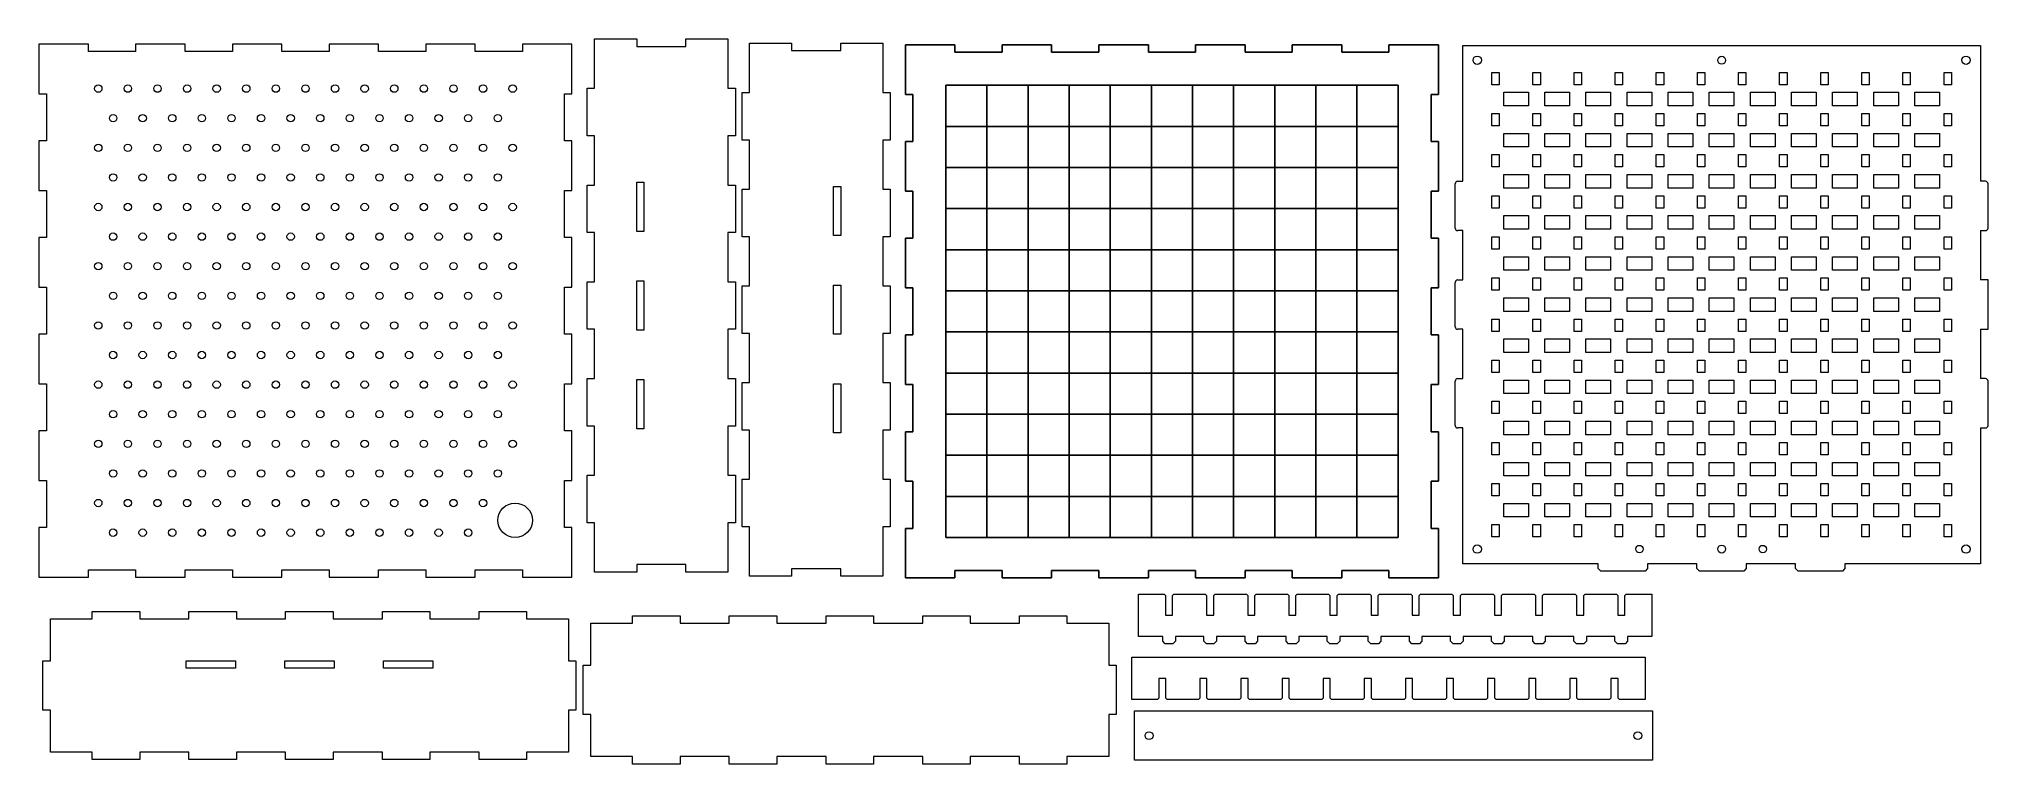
# Model space of a CAD drawing. Header units: millimetres. Extents: x 2 to 793, y 5 to 299.
import ezdxf

# ---------------------------------------------------------------- set-up
doc = ezdxf.new("R2010")
doc.units = ezdxf.units.MM
doc.layers.add('Sketch Geometry (ANSI)', color=7, linetype='Continuous', lineweight=25)
doc.layers.add('Visible (ANSI)', color=7, linetype='Continuous', lineweight=5)

msp = doc.modelspace()

# ---------------------------------------------------------------- linework, layer by layer
at = {"layer": 'Sketch Geometry (ANSI)'}
for p, q in [((353.69, 276.6), (353.69, 296.7)), ((353.69, 296.7), (373.79, 296.7)), ((373.79, 296.7), (373.79, 293.7)), ((373.79, 293.7), (392.89, 293.7)), ((392.89, 293.7), (392.89, 296.7)), ((392.89, 296.7), (412.99, 296.7)), ((412.99, 296.7), (412.99, 293.7)), ((412.99, 293.7), (432.09, 293.7)), ((432.09, 293.7), (432.09, 296.7)), ((432.09, 296.7), (452.19, 296.7)), ((452.19, 296.7), (452.19, 293.7)), ((452.19, 293.7), (471.29, 293.7)), ((471.29, 293.7), (471.29, 296.7)), ((471.29, 296.7), (491.39, 296.7)), ((491.39, 296.7), (491.39, 293.7)), ((491.39, 293.7), (510.49, 293.7)), ((510.49, 293.7), (510.49, 296.7)), ((510.49, 296.7), (530.59, 296.7)), ((530.59, 296.7), (530.59, 293.7)), ((530.59, 293.7), (549.69, 293.7)), ((549.69, 293.7), (549.69, 296.7)), ((549.69, 296.7), (569.79, 296.7)), ((569.79, 296.7), (569.79, 276.6)), ((356.69, 276.6), (353.69, 276.6)), ((356.69, 257.5), (356.69, 276.6)), ((370.08, 280.31), (553.41, 280.31)), ((370.08, 96.98), (370.08, 280.31)), ((386.74, 280.31), (386.74, 96.98)), ((403.41, 280.31), (403.41, 96.98)), ((420.08, 280.31), (420.08, 96.98)), ((436.74, 280.31), (436.74, 96.98)), ((453.41, 280.31), (453.41, 96.98)), ((470.08, 280.31), (470.08, 96.98)), ((486.74, 280.31), (486.74, 96.98)), ((503.41, 280.31), (503.41, 96.98)), ((520.08, 280.31), (520.08, 96.98)), ((536.74, 280.31), (536.74, 96.98)), ((553.41, 96.98), (553.41, 280.31)), ((569.79, 276.6), (566.79, 276.6)), ((566.79, 276.6), (566.79, 257.5)), ((370.08, 263.65), (553.41, 263.65)), ((353.69, 237.4), (353.69, 257.5)), ((353.69, 257.5), (356.69, 257.5)), ((566.79, 257.5), (569.79, 257.5)), ((569.79, 257.5), (569.79, 237.4)), ((553.41, 246.98), (370.08, 246.98)), ((356.69, 237.4), (353.69, 237.4)), ((356.69, 218.3), (356.69, 237.4)), ((569.79, 237.4), (566.79, 237.4)), ((566.79, 237.4), (566.79, 218.3)), ((370.08, 230.31), (553.41, 230.31)), ((353.69, 198.2), (353.69, 218.3)), ((353.69, 218.3), (356.69, 218.3)), ((553.41, 213.65), (370.08, 213.65)), ((566.79, 218.3), (569.79, 218.3)), ((569.79, 218.3), (569.79, 198.2)), ((356.69, 198.2), (353.69, 198.2)), ((356.69, 179.1), (356.69, 198.2)), ((569.79, 198.2), (566.79, 198.2)), ((566.79, 198.2), (566.79, 179.1)), ((370.08, 196.98), (553.41, 196.98)), ((353.69, 159), (353.69, 179.1)), ((353.69, 179.1), (356.69, 179.1)), ((553.41, 180.31), (370.08, 180.31)), ((566.79, 179.1), (569.79, 179.1)), ((569.79, 179.1), (569.79, 159)), ((356.69, 159), (353.69, 159)), ((356.69, 139.9), (356.69, 159)), ((370.08, 163.65), (553.41, 163.65)), ((569.79, 159), (566.79, 159)), ((566.79, 159), (566.79, 139.9)), ((553.41, 146.98), (370.08, 146.98)), ((353.69, 119.8), (353.69, 139.9)), ((353.69, 139.9), (356.69, 139.9)), ((566.79, 139.9), (569.79, 139.9)), ((569.79, 139.9), (569.79, 119.8)), ((370.08, 130.31), (553.41, 130.31)), ((356.69, 119.8), (353.69, 119.8)), ((356.69, 100.7), (356.69, 119.8)), ((569.79, 119.8), (566.79, 119.8)), ((566.79, 119.8), (566.79, 100.7)), ((553.41, 113.65), (370.08, 113.65)), ((353.69, 80.6), (353.69, 100.7)), ((353.69, 100.7), (356.69, 100.7)), ((553.41, 96.98), (370.08, 96.98)), ((566.79, 100.7), (569.79, 100.7)), ((569.79, 100.7), (569.79, 80.6)), ((373.79, 80.6), (353.69, 80.6)), ((392.89, 83.6), (373.79, 83.6)), ((373.79, 83.6), (373.79, 80.6)), ((392.89, 80.6), (392.89, 83.6)), ((412.99, 80.6), (392.89, 80.6)), ((432.09, 83.6), (412.99, 83.6)), ((412.99, 83.6), (412.99, 80.6)), ((432.09, 80.6), (432.09, 83.6)), ((452.19, 80.6), (432.09, 80.6)), ((471.29, 83.6), (452.19, 83.6)), ((452.19, 83.6), (452.19, 80.6)), ((471.29, 80.6), (471.29, 83.6)), ((491.39, 80.6), (471.29, 80.6)), ((510.49, 83.6), (491.39, 83.6)), ((491.39, 83.6), (491.39, 80.6)), ((510.49, 80.6), (510.49, 83.6)), ((530.59, 80.6), (510.49, 80.6)), ((549.69, 83.6), (530.59, 83.6)), ((530.59, 83.6), (530.59, 80.6)), ((549.69, 80.6), (549.69, 83.6)), ((569.79, 80.6), (549.69, 80.6))]:
    msp.add_line(p, q, dxfattribs=at)
at = {"layer": 'Visible (ANSI)', "linetype": 'Continuous', "lineweight": 5}
for p, q in [((2.4, 297.02), (2.4, 276.92)), ((22.5, 297.02), (2.4, 297.02)), ((22.5, 294.02), (22.5, 297.02)), ((41.6, 294.02), (22.5, 294.02)), ((41.6, 297.02), (41.6, 294.02)), ((61.7, 297.02), (41.6, 297.02)), ((61.7, 294.02), (61.7, 297.02)), ((80.8, 294.02), (61.7, 294.02)), ((80.8, 297.02), (80.8, 294.02)), ((100.9, 297.02), (80.8, 297.02)), ((100.9, 294.02), (100.9, 297.02)), ((120, 294.02), (100.9, 294.02)), ((120, 297.02), (120, 294.02)), ((140.1, 297.02), (120, 297.02)), ((140.1, 294.02), (140.1, 297.02)), ((159.2, 294.02), (140.1, 294.02)), ((159.2, 297.02), (159.2, 294.02)), ((179.3, 297.02), (159.2, 297.02)), ((179.3, 294.02), (179.3, 297.02)), ((198.4, 294.02), (179.3, 294.02)), ((198.4, 297.02), (198.4, 294.02)), ((218.5, 297.02), (198.4, 297.02)), ((218.5, 276.92), (218.5, 297.02)), ((227.66, 299.09), (244.76, 299.09)), ((227.66, 279.09), (227.66, 299.09)), ((244.76, 299.09), (244.76, 296.09)), ((244.76, 296.09), (264.66, 296.09)), ((264.66, 299.09), (281.76, 299.09)), ((264.66, 296.09), (264.66, 299.09)), ((281.76, 299.09), (281.76, 279.09)), ((290.47, 277.41), (290.47, 297.41)), ((290.47, 297.41), (307.57, 297.41)), ((307.57, 297.41), (307.57, 294.41)), ((307.57, 294.41), (327.47, 294.41)), ((327.47, 297.41), (344.57, 297.41)), ((327.47, 294.41), (327.47, 297.41)), ((344.57, 297.41), (344.57, 277.41)), ((579.63, 296.39), (789.63, 296.39)), ((579.63, 241.39), (579.63, 296.39)), ((789.63, 296.39), (789.63, 241.39)), ((591.46, 280.56), (591.46, 285.56)), ((591.46, 285.56), (594.46, 285.56)), ((594.46, 285.56), (594.46, 280.56)), ((608.13, 280.56), (608.13, 285.56)), ((608.13, 285.56), (611.13, 285.56)), ((611.13, 285.56), (611.13, 280.56)), ((624.8, 280.56), (624.8, 285.56)), ((624.8, 285.56), (627.8, 285.56)), ((627.8, 285.56), (627.8, 280.56)), ((641.46, 280.56), (641.46, 285.56)), ((641.46, 285.56), (644.46, 285.56)), ((644.46, 285.56), (644.46, 280.56)), ((658.13, 280.56), (658.13, 285.56)), ((658.13, 285.56), (661.13, 285.56)), ((661.13, 285.56), (661.13, 280.56)), ((674.8, 280.56), (674.8, 285.56)), ((674.8, 285.56), (677.8, 285.56)), ((677.8, 285.56), (677.8, 280.56)), ((691.46, 280.56), (691.46, 285.56)), ((691.46, 285.56), (694.46, 285.56)), ((694.46, 285.56), (694.46, 280.56)), ((708.13, 280.56), (708.13, 285.56)), ((708.13, 285.56), (711.13, 285.56)), ((711.13, 285.56), (711.13, 280.56)), ((724.8, 280.56), (724.8, 285.56)), ((724.8, 285.56), (727.8, 285.56)), ((727.8, 285.56), (727.8, 280.56)), ((741.46, 280.56), (741.46, 285.56)), ((741.46, 285.56), (744.46, 285.56)), ((744.46, 285.56), (744.46, 280.56)), ((758.13, 280.56), (758.13, 285.56)), ((758.13, 285.56), (761.13, 285.56)), ((761.13, 285.56), (761.13, 280.56)), ((774.8, 280.56), (774.8, 285.56)), ((774.8, 285.56), (777.8, 285.56)), ((777.8, 285.56), (777.8, 280.56)), ((2.4, 276.92), (5.4, 276.92)), ((5.4, 276.92), (5.4, 257.82)), ((215.5, 276.92), (218.5, 276.92)), ((215.5, 257.82), (215.5, 276.92)), ((224.66, 279.09), (227.66, 279.09)), ((224.66, 259.79), (224.66, 279.09)), ((281.76, 279.09), (284.76, 279.09)), ((284.76, 279.09), (284.76, 259.79)), ((287.47, 277.41), (290.47, 277.41)), ((287.47, 258.11), (287.47, 277.41)), ((344.57, 277.41), (347.57, 277.41)), ((347.57, 277.41), (347.57, 258.11)), ((594.46, 280.56), (591.46, 280.56)), ((596.3, 271.97), (596.3, 277.47)), ((596.3, 277.47), (606.3, 277.47)), ((606.3, 277.47), (606.3, 271.97)), ((611.13, 280.56), (608.13, 280.56)), ((612.96, 271.97), (612.96, 277.47)), ((612.96, 277.47), (622.96, 277.47)), ((622.96, 277.47), (622.96, 271.97)), ((627.8, 280.56), (624.8, 280.56)), ((629.63, 271.97), (629.63, 277.47)), ((629.63, 277.47), (639.63, 277.47)), ((639.63, 277.47), (639.63, 271.97)), ((644.46, 280.56), (641.46, 280.56)), ((646.3, 271.97), (646.3, 277.47)), ((646.3, 277.47), (656.3, 277.47)), ((656.3, 277.47), (656.3, 271.97)), ((661.13, 280.56), (658.13, 280.56)), ((662.96, 271.97), (662.96, 277.47)), ((662.96, 277.47), (672.96, 277.47)), ((672.96, 277.47), (672.96, 271.97)), ((677.8, 280.56), (674.8, 280.56)), ((679.63, 271.97), (679.63, 277.47)), ((679.63, 277.47), (689.63, 277.47)), ((689.63, 277.47), (689.63, 271.97)), ((694.46, 280.56), (691.46, 280.56)), ((696.3, 271.97), (696.3, 277.47)), ((696.3, 277.47), (706.3, 277.47)), ((706.3, 277.47), (706.3, 271.97)), ((711.13, 280.56), (708.13, 280.56)), ((712.96, 271.97), (712.96, 277.47)), ((712.96, 277.47), (722.96, 277.47)), ((722.96, 277.47), (722.96, 271.97)), ((727.8, 280.56), (724.8, 280.56)), ((729.63, 271.97), (729.63, 277.47)), ((729.63, 277.47), (739.63, 277.47)), ((739.63, 277.47), (739.63, 271.97)), ((744.46, 280.56), (741.46, 280.56)), ((746.3, 271.97), (746.3, 277.47)), ((746.3, 277.47), (756.3, 277.47)), ((756.3, 277.47), (756.3, 271.97)), ((761.13, 280.56), (758.13, 280.56)), ((762.96, 271.97), (762.96, 277.47)), ((762.96, 277.47), (772.96, 277.47)), ((772.96, 277.47), (772.96, 271.97)), ((777.8, 280.56), (774.8, 280.56)), ((591.46, 263.89), (591.46, 268.89)), ((591.46, 268.89), (594.46, 268.89)), ((594.46, 268.89), (594.46, 263.89)), ((606.3, 271.97), (596.3, 271.97)), ((608.13, 263.89), (608.13, 268.89)), ((608.13, 268.89), (611.13, 268.89)), ((611.13, 268.89), (611.13, 263.89)), ((622.96, 271.97), (612.96, 271.97)), ((624.8, 263.89), (624.8, 268.89)), ((624.8, 268.89), (627.8, 268.89)), ((627.8, 268.89), (627.8, 263.89)), ((639.63, 271.97), (629.63, 271.97)), ((641.46, 263.89), (641.46, 268.89)), ((641.46, 268.89), (644.46, 268.89)), ((644.46, 268.89), (644.46, 263.89)), ((656.3, 271.97), (646.3, 271.97)), ((658.13, 263.89), (658.13, 268.89)), ((658.13, 268.89), (661.13, 268.89)), ((661.13, 268.89), (661.13, 263.89)), ((672.96, 271.97), (662.96, 271.97)), ((674.8, 263.89), (674.8, 268.89)), ((674.8, 268.89), (677.8, 268.89)), ((677.8, 268.89), (677.8, 263.89)), ((689.63, 271.97), (679.63, 271.97)), ((691.46, 263.89), (691.46, 268.89)), ((691.46, 268.89), (694.46, 268.89)), ((694.46, 268.89), (694.46, 263.89)), ((706.3, 271.97), (696.3, 271.97)), ((708.13, 263.89), (708.13, 268.89)), ((708.13, 268.89), (711.13, 268.89)), ((711.13, 268.89), (711.13, 263.89)), ((722.96, 271.97), (712.96, 271.97)), ((724.8, 263.89), (724.8, 268.89)), ((724.8, 268.89), (727.8, 268.89)), ((727.8, 268.89), (727.8, 263.89)), ((739.63, 271.97), (729.63, 271.97)), ((741.46, 263.89), (741.46, 268.89)), ((741.46, 268.89), (744.46, 268.89)), ((744.46, 268.89), (744.46, 263.89)), ((756.3, 271.97), (746.3, 271.97)), ((758.13, 263.89), (758.13, 268.89)), ((758.13, 268.89), (761.13, 268.89)), ((761.13, 268.89), (761.13, 263.89)), ((772.96, 271.97), (762.96, 271.97)), ((774.8, 263.89), (774.8, 268.89)), ((774.8, 268.89), (777.8, 268.89)), ((777.8, 268.89), (777.8, 263.89)), ((594.46, 263.89), (591.46, 263.89)), ((596.3, 255.31), (596.3, 260.81)), ((596.3, 260.81), (606.3, 260.81)), ((606.3, 260.81), (606.3, 255.31)), ((611.13, 263.89), (608.13, 263.89)), ((612.96, 255.31), (612.96, 260.81)), ((612.96, 260.81), (622.96, 260.81)), ((622.96, 260.81), (622.96, 255.31)), ((627.8, 263.89), (624.8, 263.89)), ((629.63, 255.31), (629.63, 260.81)), ((629.63, 260.81), (639.63, 260.81)), ((639.63, 260.81), (639.63, 255.31)), ((644.46, 263.89), (641.46, 263.89)), ((646.3, 255.31), (646.3, 260.81)), ((646.3, 260.81), (656.3, 260.81)), ((656.3, 260.81), (656.3, 255.31)), ((661.13, 263.89), (658.13, 263.89)), ((662.96, 255.31), (662.96, 260.81)), ((662.96, 260.81), (672.96, 260.81)), ((672.96, 260.81), (672.96, 255.31)), ((677.8, 263.89), (674.8, 263.89)), ((679.63, 255.31), (679.63, 260.81)), ((679.63, 260.81), (689.63, 260.81)), ((689.63, 260.81), (689.63, 255.31)), ((694.46, 263.89), (691.46, 263.89)), ((696.3, 255.31), (696.3, 260.81)), ((696.3, 260.81), (706.3, 260.81)), ((706.3, 260.81), (706.3, 255.31)), ((711.13, 263.89), (708.13, 263.89)), ((712.96, 255.31), (712.96, 260.81)), ((712.96, 260.81), (722.96, 260.81)), ((722.96, 260.81), (722.96, 255.31)), ((727.8, 263.89), (724.8, 263.89)), ((729.63, 255.31), (729.63, 260.81)), ((729.63, 260.81), (739.63, 260.81)), ((739.63, 260.81), (739.63, 255.31)), ((744.46, 263.89), (741.46, 263.89)), ((746.3, 255.31), (746.3, 260.81)), ((746.3, 260.81), (756.3, 260.81)), ((756.3, 260.81), (756.3, 255.31)), ((761.13, 263.89), (758.13, 263.89)), ((762.96, 255.31), (762.96, 260.81)), ((762.96, 260.81), (772.96, 260.81)), ((772.96, 260.81), (772.96, 255.31)), ((777.8, 263.89), (774.8, 263.89)), ((2.4, 257.82), (2.4, 237.72)), ((5.4, 257.82), (2.4, 257.82)), ((218.5, 257.82), (215.5, 257.82)), ((218.5, 237.72), (218.5, 257.82)), ((227.66, 259.79), (224.66, 259.79)), ((227.66, 239.89), (227.66, 259.79)), ((281.76, 259.79), (281.76, 239.89)), ((284.76, 259.79), (281.76, 259.79)), ((290.47, 258.11), (287.47, 258.11)), ((290.47, 238.21), (290.47, 258.11)), ((344.57, 258.11), (344.57, 238.21)), ((347.57, 258.11), (344.57, 258.11)), ((606.3, 255.31), (596.3, 255.31)), ((622.96, 255.31), (612.96, 255.31)), ((639.63, 255.31), (629.63, 255.31)), ((656.3, 255.31), (646.3, 255.31)), ((672.96, 255.31), (662.96, 255.31)), ((689.63, 255.31), (679.63, 255.31)), ((706.3, 255.31), (696.3, 255.31)), ((722.96, 255.31), (712.96, 255.31)), ((739.63, 255.31), (729.63, 255.31)), ((756.3, 255.31), (746.3, 255.31)), ((772.96, 255.31), (762.96, 255.31)), ((591.46, 247.22), (591.46, 252.22)), ((591.46, 252.22), (594.46, 252.22)), ((594.46, 247.22), (591.46, 247.22)), ((594.46, 252.22), (594.46, 247.22)), ((608.13, 247.22), (608.13, 252.22)), ((608.13, 252.22), (611.13, 252.22)), ((611.13, 247.22), (608.13, 247.22)), ((611.13, 252.22), (611.13, 247.22)), ((624.8, 247.22), (624.8, 252.22)), ((624.8, 252.22), (627.8, 252.22)), ((627.8, 247.22), (624.8, 247.22)), ((627.8, 252.22), (627.8, 247.22)), ((641.46, 247.22), (641.46, 252.22)), ((641.46, 252.22), (644.46, 252.22)), ((644.46, 247.22), (641.46, 247.22)), ((644.46, 252.22), (644.46, 247.22)), ((658.13, 247.22), (658.13, 252.22)), ((658.13, 252.22), (661.13, 252.22)), ((661.13, 247.22), (658.13, 247.22)), ((661.13, 252.22), (661.13, 247.22)), ((674.8, 247.22), (674.8, 252.22)), ((674.8, 252.22), (677.8, 252.22)), ((677.8, 247.22), (674.8, 247.22)), ((677.8, 252.22), (677.8, 247.22)), ((691.46, 247.22), (691.46, 252.22)), ((691.46, 252.22), (694.46, 252.22)), ((694.46, 247.22), (691.46, 247.22)), ((694.46, 252.22), (694.46, 247.22)), ((708.13, 247.22), (708.13, 252.22)), ((708.13, 252.22), (711.13, 252.22)), ((711.13, 247.22), (708.13, 247.22)), ((711.13, 252.22), (711.13, 247.22)), ((724.8, 247.22), (724.8, 252.22)), ((724.8, 252.22), (727.8, 252.22)), ((727.8, 247.22), (724.8, 247.22)), ((727.8, 252.22), (727.8, 247.22)), ((741.46, 247.22), (741.46, 252.22)), ((741.46, 252.22), (744.46, 252.22)), ((744.46, 247.22), (741.46, 247.22)), ((744.46, 252.22), (744.46, 247.22)), ((758.13, 247.22), (758.13, 252.22)), ((758.13, 252.22), (761.13, 252.22)), ((761.13, 247.22), (758.13, 247.22)), ((761.13, 252.22), (761.13, 247.22)), ((774.8, 247.22), (774.8, 252.22)), ((774.8, 252.22), (777.8, 252.22)), ((777.8, 247.22), (774.8, 247.22)), ((777.8, 252.22), (777.8, 247.22)), ((2.4, 237.72), (5.4, 237.72)), ((5.4, 237.72), (5.4, 218.62)), ((215.5, 237.72), (218.5, 237.72)), ((215.5, 218.62), (215.5, 237.72)), ((224.66, 239.89), (227.66, 239.89)), ((224.66, 220.59), (224.66, 239.89)), ((244.76, 240.99), (247.66, 240.99)), ((244.76, 221.09), (244.76, 240.99)), ((247.66, 240.99), (247.66, 221.09)), ((281.76, 239.89), (284.76, 239.89)), ((284.76, 239.89), (284.76, 220.59)), ((287.47, 238.21), (290.47, 238.21)), ((287.47, 218.91), (287.47, 238.21)), ((324.57, 219.41), (324.57, 239.31)), ((324.57, 239.31), (327.47, 239.31)), ((327.47, 239.31), (327.47, 219.41)), ((344.57, 238.21), (347.57, 238.21)), ((347.57, 238.21), (347.57, 218.91)), ((576.63, 222.39), (576.63, 240.39)), ((577.63, 241.39), (579.63, 241.39)), ((596.3, 238.64), (596.3, 244.14)), ((596.3, 244.14), (606.3, 244.14)), ((606.3, 238.64), (596.3, 238.64)), ((606.3, 244.14), (606.3, 238.64)), ((612.96, 238.64), (612.96, 244.14)), ((612.96, 244.14), (622.96, 244.14)), ((622.96, 238.64), (612.96, 238.64)), ((622.96, 244.14), (622.96, 238.64)), ((629.63, 238.64), (629.63, 244.14)), ((629.63, 244.14), (639.63, 244.14)), ((639.63, 238.64), (629.63, 238.64)), ((639.63, 244.14), (639.63, 238.64)), ((646.3, 238.64), (646.3, 244.14)), ((646.3, 244.14), (656.3, 244.14)), ((656.3, 238.64), (646.3, 238.64)), ((656.3, 244.14), (656.3, 238.64)), ((662.96, 238.64), (662.96, 244.14)), ((662.96, 244.14), (672.96, 244.14)), ((672.96, 238.64), (662.96, 238.64)), ((672.96, 244.14), (672.96, 238.64)), ((679.63, 238.64), (679.63, 244.14)), ((679.63, 244.14), (689.63, 244.14)), ((689.63, 238.64), (679.63, 238.64)), ((689.63, 244.14), (689.63, 238.64)), ((696.3, 238.64), (696.3, 244.14)), ((696.3, 244.14), (706.3, 244.14)), ((706.3, 238.64), (696.3, 238.64)), ((706.3, 244.14), (706.3, 238.64)), ((712.96, 238.64), (712.96, 244.14)), ((712.96, 244.14), (722.96, 244.14)), ((722.96, 238.64), (712.96, 238.64)), ((722.96, 244.14), (722.96, 238.64)), ((729.63, 238.64), (729.63, 244.14)), ((729.63, 244.14), (739.63, 244.14)), ((739.63, 238.64), (729.63, 238.64)), ((739.63, 244.14), (739.63, 238.64)), ((746.3, 238.64), (746.3, 244.14)), ((746.3, 244.14), (756.3, 244.14)), ((756.3, 238.64), (746.3, 238.64)), ((756.3, 244.14), (756.3, 238.64)), ((762.96, 238.64), (762.96, 244.14)), ((762.96, 244.14), (772.96, 244.14)), ((772.96, 238.64), (762.96, 238.64)), ((772.96, 244.14), (772.96, 238.64)), ((791.63, 241.39), (789.63, 241.39)), ((792.63, 222.39), (792.63, 240.39)), ((591.46, 230.56), (591.46, 235.56)), ((591.46, 235.56), (594.46, 235.56)), ((594.46, 230.56), (591.46, 230.56)), ((594.46, 235.56), (594.46, 230.56)), ((608.13, 230.56), (608.13, 235.56)), ((608.13, 235.56), (611.13, 235.56)), ((611.13, 230.56), (608.13, 230.56)), ((611.13, 235.56), (611.13, 230.56)), ((624.8, 230.56), (624.8, 235.56)), ((624.8, 235.56), (627.8, 235.56)), ((627.8, 230.56), (624.8, 230.56)), ((627.8, 235.56), (627.8, 230.56)), ((641.46, 230.56), (641.46, 235.56)), ((641.46, 235.56), (644.46, 235.56)), ((644.46, 230.56), (641.46, 230.56)), ((644.46, 235.56), (644.46, 230.56)), ((658.13, 230.56), (658.13, 235.56)), ((658.13, 235.56), (661.13, 235.56)), ((661.13, 230.56), (658.13, 230.56)), ((661.13, 235.56), (661.13, 230.56)), ((674.8, 230.56), (674.8, 235.56)), ((674.8, 235.56), (677.8, 235.56)), ((677.8, 230.56), (674.8, 230.56)), ((677.8, 235.56), (677.8, 230.56)), ((691.46, 230.56), (691.46, 235.56)), ((691.46, 235.56), (694.46, 235.56)), ((694.46, 230.56), (691.46, 230.56)), ((694.46, 235.56), (694.46, 230.56)), ((708.13, 230.56), (708.13, 235.56)), ((708.13, 235.56), (711.13, 235.56)), ((711.13, 230.56), (708.13, 230.56)), ((711.13, 235.56), (711.13, 230.56)), ((724.8, 230.56), (724.8, 235.56)), ((724.8, 235.56), (727.8, 235.56)), ((727.8, 230.56), (724.8, 230.56)), ((727.8, 235.56), (727.8, 230.56)), ((741.46, 230.56), (741.46, 235.56)), ((741.46, 235.56), (744.46, 235.56)), ((744.46, 230.56), (741.46, 230.56)), ((744.46, 235.56), (744.46, 230.56)), ((758.13, 230.56), (758.13, 235.56)), ((758.13, 235.56), (761.13, 235.56)), ((761.13, 230.56), (758.13, 230.56)), ((761.13, 235.56), (761.13, 230.56)), ((774.8, 230.56), (774.8, 235.56)), ((774.8, 235.56), (777.8, 235.56)), ((777.8, 230.56), (774.8, 230.56)), ((777.8, 235.56), (777.8, 230.56)), ((579.63, 221.39), (577.63, 221.39)), ((579.63, 201.39), (579.63, 221.39)), ((596.3, 221.97), (596.3, 227.47)), ((596.3, 227.47), (606.3, 227.47)), ((606.3, 221.97), (596.3, 221.97)), ((606.3, 227.47), (606.3, 221.97)), ((612.96, 221.97), (612.96, 227.47)), ((612.96, 227.47), (622.96, 227.47)), ((622.96, 221.97), (612.96, 221.97)), ((622.96, 227.47), (622.96, 221.97)), ((629.63, 221.97), (629.63, 227.47)), ((629.63, 227.47), (639.63, 227.47)), ((639.63, 221.97), (629.63, 221.97)), ((639.63, 227.47), (639.63, 221.97)), ((646.3, 221.97), (646.3, 227.47)), ((646.3, 227.47), (656.3, 227.47)), ((656.3, 221.97), (646.3, 221.97)), ((656.3, 227.47), (656.3, 221.97)), ((662.96, 221.97), (662.96, 227.47)), ((662.96, 227.47), (672.96, 227.47)), ((672.96, 221.97), (662.96, 221.97)), ((672.96, 227.47), (672.96, 221.97)), ((679.63, 221.97), (679.63, 227.47)), ((679.63, 227.47), (689.63, 227.47)), ((689.63, 221.97), (679.63, 221.97)), ((689.63, 227.47), (689.63, 221.97)), ((696.3, 221.97), (696.3, 227.47)), ((696.3, 227.47), (706.3, 227.47)), ((706.3, 221.97), (696.3, 221.97)), ((706.3, 227.47), (706.3, 221.97)), ((712.96, 221.97), (712.96, 227.47)), ((712.96, 227.47), (722.96, 227.47)), ((722.96, 221.97), (712.96, 221.97)), ((722.96, 227.47), (722.96, 221.97)), ((729.63, 221.97), (729.63, 227.47)), ((729.63, 227.47), (739.63, 227.47)), ((739.63, 221.97), (729.63, 221.97)), ((739.63, 227.47), (739.63, 221.97)), ((746.3, 221.97), (746.3, 227.47)), ((746.3, 227.47), (756.3, 227.47)), ((756.3, 221.97), (746.3, 221.97)), ((756.3, 227.47), (756.3, 221.97)), ((762.96, 221.97), (762.96, 227.47)), ((762.96, 227.47), (772.96, 227.47)), ((772.96, 221.97), (762.96, 221.97)), ((772.96, 227.47), (772.96, 221.97)), ((789.63, 221.39), (789.63, 201.39)), ((789.63, 221.39), (791.63, 221.39)), ((2.4, 218.62), (2.4, 198.52)), ((5.4, 218.62), (2.4, 218.62)), ((218.5, 218.62), (215.5, 218.62)), ((218.5, 198.52), (218.5, 218.62)), ((227.66, 220.59), (224.66, 220.59)), ((227.66, 200.69), (227.66, 220.59)), ((247.66, 221.09), (244.76, 221.09)), ((281.76, 220.59), (281.76, 200.69)), ((284.76, 220.59), (281.76, 220.59)), ((290.47, 218.91), (287.47, 218.91)), ((290.47, 199.01), (290.47, 218.91)), ((327.47, 219.41), (324.57, 219.41)), ((344.57, 218.91), (344.57, 199.01)), ((347.57, 218.91), (344.57, 218.91)), ((591.46, 213.89), (591.46, 218.89)), ((591.46, 218.89), (594.46, 218.89)), ((594.46, 213.89), (591.46, 213.89)), ((594.46, 218.89), (594.46, 213.89)), ((608.13, 213.89), (608.13, 218.89)), ((608.13, 218.89), (611.13, 218.89)), ((611.13, 213.89), (608.13, 213.89)), ((611.13, 218.89), (611.13, 213.89)), ((624.8, 213.89), (624.8, 218.89)), ((624.8, 218.89), (627.8, 218.89)), ((627.8, 213.89), (624.8, 213.89)), ((627.8, 218.89), (627.8, 213.89)), ((641.46, 213.89), (641.46, 218.89)), ((641.46, 218.89), (644.46, 218.89)), ((644.46, 213.89), (641.46, 213.89)), ((644.46, 218.89), (644.46, 213.89)), ((658.13, 213.89), (658.13, 218.89)), ((658.13, 218.89), (661.13, 218.89)), ((661.13, 213.89), (658.13, 213.89)), ((661.13, 218.89), (661.13, 213.89)), ((674.8, 213.89), (674.8, 218.89)), ((674.8, 218.89), (677.8, 218.89)), ((677.8, 213.89), (674.8, 213.89)), ((677.8, 218.89), (677.8, 213.89)), ((691.46, 213.89), (691.46, 218.89)), ((691.46, 218.89), (694.46, 218.89)), ((694.46, 213.89), (691.46, 213.89)), ((694.46, 218.89), (694.46, 213.89)), ((708.13, 213.89), (708.13, 218.89)), ((708.13, 218.89), (711.13, 218.89)), ((711.13, 213.89), (708.13, 213.89)), ((711.13, 218.89), (711.13, 213.89)), ((724.8, 213.89), (724.8, 218.89)), ((724.8, 218.89), (727.8, 218.89)), ((727.8, 213.89), (724.8, 213.89)), ((727.8, 218.89), (727.8, 213.89)), ((741.46, 213.89), (741.46, 218.89)), ((741.46, 218.89), (744.46, 218.89)), ((744.46, 213.89), (741.46, 213.89)), ((744.46, 218.89), (744.46, 213.89)), ((758.13, 213.89), (758.13, 218.89)), ((758.13, 218.89), (761.13, 218.89)), ((761.13, 213.89), (758.13, 213.89)), ((761.13, 218.89), (761.13, 213.89)), ((774.8, 213.89), (774.8, 218.89)), ((774.8, 218.89), (777.8, 218.89)), ((777.8, 213.89), (774.8, 213.89)), ((777.8, 218.89), (777.8, 213.89)), ((596.3, 205.31), (596.3, 210.81)), ((596.3, 210.81), (606.3, 210.81)), ((606.3, 210.81), (606.3, 205.31)), ((612.96, 205.31), (612.96, 210.81)), ((612.96, 210.81), (622.96, 210.81)), ((622.96, 210.81), (622.96, 205.31)), ((629.63, 205.31), (629.63, 210.81)), ((629.63, 210.81), (639.63, 210.81)), ((639.63, 210.81), (639.63, 205.31)), ((646.3, 205.31), (646.3, 210.81)), ((646.3, 210.81), (656.3, 210.81)), ((656.3, 210.81), (656.3, 205.31)), ((662.96, 205.31), (662.96, 210.81)), ((662.96, 210.81), (672.96, 210.81)), ((672.96, 210.81), (672.96, 205.31)), ((679.63, 205.31), (679.63, 210.81)), ((679.63, 210.81), (689.63, 210.81)), ((689.63, 210.81), (689.63, 205.31)), ((696.3, 205.31), (696.3, 210.81)), ((696.3, 210.81), (706.3, 210.81)), ((706.3, 210.81), (706.3, 205.31)), ((712.96, 205.31), (712.96, 210.81)), ((712.96, 210.81), (722.96, 210.81)), ((722.96, 210.81), (722.96, 205.31)), ((729.63, 205.31), (729.63, 210.81)), ((729.63, 210.81), (739.63, 210.81)), ((739.63, 210.81), (739.63, 205.31)), ((746.3, 205.31), (746.3, 210.81)), ((746.3, 210.81), (756.3, 210.81)), ((756.3, 210.81), (756.3, 205.31)), ((762.96, 205.31), (762.96, 210.81)), ((762.96, 210.81), (772.96, 210.81)), ((772.96, 210.81), (772.96, 205.31)), ((2.4, 198.52), (5.4, 198.52)), ((5.4, 198.52), (5.4, 179.42)), ((215.5, 198.52), (218.5, 198.52)), ((215.5, 179.42), (215.5, 198.52)), ((224.66, 200.69), (227.66, 200.69)), ((224.66, 181.39), (224.66, 200.69)), ((244.76, 181.09), (244.76, 200.99)), ((244.76, 200.99), (247.66, 200.99)), ((247.66, 200.99), (247.66, 181.09)), ((281.76, 200.69), (284.76, 200.69)), ((284.76, 200.69), (284.76, 181.39)), ((287.47, 199.01), (290.47, 199.01)), ((287.47, 179.71), (287.47, 199.01)), ((324.57, 199.31), (327.47, 199.31)), ((324.57, 179.41), (324.57, 199.31)), ((327.47, 199.31), (327.47, 179.41)), ((344.57, 199.01), (347.57, 199.01)), ((347.57, 199.01), (347.57, 179.71)), ((576.63, 182.39), (576.63, 200.39)), ((577.63, 201.39), (579.63, 201.39)), ((591.46, 197.22), (591.46, 202.22)), ((591.46, 202.22), (594.46, 202.22)), ((594.46, 202.22), (594.46, 197.22)), ((606.3, 205.31), (596.3, 205.31)), ((608.13, 197.22), (608.13, 202.22)), ((608.13, 202.22), (611.13, 202.22)), ((611.13, 202.22), (611.13, 197.22)), ((622.96, 205.31), (612.96, 205.31)), ((624.8, 197.22), (624.8, 202.22)), ((624.8, 202.22), (627.8, 202.22)), ((627.8, 202.22), (627.8, 197.22)), ((639.63, 205.31), (629.63, 205.31)), ((641.46, 197.22), (641.46, 202.22)), ((641.46, 202.22), (644.46, 202.22)), ((644.46, 202.22), (644.46, 197.22)), ((656.3, 205.31), (646.3, 205.31)), ((658.13, 197.22), (658.13, 202.22)), ((658.13, 202.22), (661.13, 202.22)), ((661.13, 202.22), (661.13, 197.22)), ((672.96, 205.31), (662.96, 205.31)), ((674.8, 197.22), (674.8, 202.22)), ((674.8, 202.22), (677.8, 202.22)), ((677.8, 202.22), (677.8, 197.22)), ((689.63, 205.31), (679.63, 205.31)), ((691.46, 197.22), (691.46, 202.22)), ((691.46, 202.22), (694.46, 202.22)), ((694.46, 202.22), (694.46, 197.22)), ((706.3, 205.31), (696.3, 205.31)), ((708.13, 197.22), (708.13, 202.22)), ((708.13, 202.22), (711.13, 202.22)), ((711.13, 202.22), (711.13, 197.22)), ((722.96, 205.31), (712.96, 205.31)), ((724.8, 197.22), (724.8, 202.22)), ((724.8, 202.22), (727.8, 202.22)), ((727.8, 202.22), (727.8, 197.22)), ((739.63, 205.31), (729.63, 205.31)), ((741.46, 197.22), (741.46, 202.22)), ((741.46, 202.22), (744.46, 202.22)), ((744.46, 202.22), (744.46, 197.22)), ((756.3, 205.31), (746.3, 205.31)), ((758.13, 197.22), (758.13, 202.22)), ((758.13, 202.22), (761.13, 202.22)), ((761.13, 202.22), (761.13, 197.22)), ((772.96, 205.31), (762.96, 205.31)), ((774.8, 197.22), (774.8, 202.22)), ((774.8, 202.22), (777.8, 202.22)), ((777.8, 202.22), (777.8, 197.22)), ((792.63, 201.39), (789.63, 201.39)), ((792.63, 181.39), (792.63, 201.39)), ((594.46, 197.22), (591.46, 197.22)), ((596.3, 188.64), (596.3, 194.14)), ((596.3, 194.14), (606.3, 194.14)), ((606.3, 194.14), (606.3, 188.64)), ((611.13, 197.22), (608.13, 197.22)), ((612.96, 188.64), (612.96, 194.14)), ((612.96, 194.14), (622.96, 194.14)), ((622.96, 194.14), (622.96, 188.64)), ((627.8, 197.22), (624.8, 197.22)), ((629.63, 188.64), (629.63, 194.14)), ((629.63, 194.14), (639.63, 194.14)), ((639.63, 194.14), (639.63, 188.64)), ((644.46, 197.22), (641.46, 197.22)), ((646.3, 188.64), (646.3, 194.14)), ((646.3, 194.14), (656.3, 194.14)), ((656.3, 194.14), (656.3, 188.64)), ((661.13, 197.22), (658.13, 197.22)), ((662.96, 188.64), (662.96, 194.14)), ((662.96, 194.14), (672.96, 194.14)), ((672.96, 194.14), (672.96, 188.64)), ((677.8, 197.22), (674.8, 197.22)), ((679.63, 188.64), (679.63, 194.14)), ((679.63, 194.14), (689.63, 194.14)), ((689.63, 194.14), (689.63, 188.64)), ((694.46, 197.22), (691.46, 197.22)), ((696.3, 188.64), (696.3, 194.14)), ((696.3, 194.14), (706.3, 194.14)), ((706.3, 194.14), (706.3, 188.64)), ((711.13, 197.22), (708.13, 197.22)), ((712.96, 188.64), (712.96, 194.14)), ((712.96, 194.14), (722.96, 194.14)), ((722.96, 194.14), (722.96, 188.64)), ((727.8, 197.22), (724.8, 197.22)), ((729.63, 188.64), (729.63, 194.14)), ((729.63, 194.14), (739.63, 194.14)), ((739.63, 194.14), (739.63, 188.64)), ((744.46, 197.22), (741.46, 197.22)), ((746.3, 188.64), (746.3, 194.14)), ((746.3, 194.14), (756.3, 194.14)), ((756.3, 194.14), (756.3, 188.64)), ((761.13, 197.22), (758.13, 197.22)), ((762.96, 188.64), (762.96, 194.14)), ((762.96, 194.14), (772.96, 194.14)), ((772.96, 194.14), (772.96, 188.64)), ((777.8, 197.22), (774.8, 197.22)), ((591.46, 180.56), (591.46, 185.56)), ((591.46, 185.56), (594.46, 185.56)), ((594.46, 185.56), (594.46, 180.56)), ((606.3, 188.64), (596.3, 188.64)), ((608.13, 180.56), (608.13, 185.56)), ((608.13, 185.56), (611.13, 185.56)), ((611.13, 185.56), (611.13, 180.56)), ((622.96, 188.64), (612.96, 188.64)), ((624.8, 180.56), (624.8, 185.56)), ((624.8, 185.56), (627.8, 185.56)), ((627.8, 185.56), (627.8, 180.56)), ((639.63, 188.64), (629.63, 188.64)), ((641.46, 180.56), (641.46, 185.56)), ((641.46, 185.56), (644.46, 185.56)), ((644.46, 185.56), (644.46, 180.56)), ((656.3, 188.64), (646.3, 188.64)), ((658.13, 180.56), (658.13, 185.56)), ((658.13, 185.56), (661.13, 185.56)), ((661.13, 185.56), (661.13, 180.56)), ((672.96, 188.64), (662.96, 188.64)), ((674.8, 180.56), (674.8, 185.56)), ((674.8, 185.56), (677.8, 185.56)), ((677.8, 185.56), (677.8, 180.56)), ((689.63, 188.64), (679.63, 188.64)), ((691.46, 180.56), (691.46, 185.56)), ((691.46, 185.56), (694.46, 185.56)), ((694.46, 185.56), (694.46, 180.56)), ((706.3, 188.64), (696.3, 188.64)), ((708.13, 180.56), (708.13, 185.56)), ((708.13, 185.56), (711.13, 185.56)), ((711.13, 185.56), (711.13, 180.56)), ((722.96, 188.64), (712.96, 188.64)), ((724.8, 180.56), (724.8, 185.56)), ((724.8, 185.56), (727.8, 185.56)), ((727.8, 185.56), (727.8, 180.56)), ((739.63, 188.64), (729.63, 188.64)), ((741.46, 180.56), (741.46, 185.56)), ((741.46, 185.56), (744.46, 185.56)), ((744.46, 185.56), (744.46, 180.56)), ((756.3, 188.64), (746.3, 188.64)), ((758.13, 180.56), (758.13, 185.56)), ((758.13, 185.56), (761.13, 185.56)), ((761.13, 185.56), (761.13, 180.56)), ((772.96, 188.64), (762.96, 188.64)), ((774.8, 180.56), (774.8, 185.56)), ((774.8, 185.56), (777.8, 185.56)), ((777.8, 185.56), (777.8, 180.56)), ((2.4, 179.42), (2.4, 159.32)), ((5.4, 179.42), (2.4, 179.42)), ((218.5, 179.42), (215.5, 179.42)), ((218.5, 159.32), (218.5, 179.42)), ((227.66, 181.39), (224.66, 181.39)), ((227.66, 161.49), (227.66, 181.39)), ((247.66, 181.09), (244.76, 181.09)), ((281.76, 181.39), (281.76, 161.49)), ((284.76, 181.39), (281.76, 181.39)), ((290.47, 179.71), (287.47, 179.71)), ((290.47, 159.81), (290.47, 179.71)), ((327.47, 179.41), (324.57, 179.41)), ((344.57, 179.71), (344.57, 159.81)), ((347.57, 179.71), (344.57, 179.71)), ((579.63, 181.39), (577.63, 181.39)), ((579.63, 161.39), (579.63, 181.39)), ((594.46, 180.56), (591.46, 180.56)), ((596.3, 171.97), (596.3, 177.47)), ((596.3, 177.47), (606.3, 177.47)), ((606.3, 177.47), (606.3, 171.97)), ((611.13, 180.56), (608.13, 180.56)), ((612.96, 171.97), (612.96, 177.47)), ((612.96, 177.47), (622.96, 177.47)), ((622.96, 177.47), (622.96, 171.97)), ((627.8, 180.56), (624.8, 180.56)), ((629.63, 171.97), (629.63, 177.47)), ((629.63, 177.47), (639.63, 177.47)), ((639.63, 177.47), (639.63, 171.97)), ((644.46, 180.56), (641.46, 180.56)), ((646.3, 171.97), (646.3, 177.47)), ((646.3, 177.47), (656.3, 177.47)), ((656.3, 177.47), (656.3, 171.97)), ((661.13, 180.56), (658.13, 180.56)), ((662.96, 171.97), (662.96, 177.47)), ((662.96, 177.47), (672.96, 177.47)), ((672.96, 177.47), (672.96, 171.97)), ((677.8, 180.56), (674.8, 180.56)), ((679.63, 171.97), (679.63, 177.47)), ((679.63, 177.47), (689.63, 177.47)), ((689.63, 177.47), (689.63, 171.97)), ((694.46, 180.56), (691.46, 180.56)), ((696.3, 171.97), (696.3, 177.47)), ((696.3, 177.47), (706.3, 177.47)), ((706.3, 177.47), (706.3, 171.97)), ((711.13, 180.56), (708.13, 180.56)), ((712.96, 171.97), (712.96, 177.47)), ((712.96, 177.47), (722.96, 177.47)), ((722.96, 177.47), (722.96, 171.97)), ((727.8, 180.56), (724.8, 180.56)), ((729.63, 171.97), (729.63, 177.47)), ((729.63, 177.47), (739.63, 177.47)), ((739.63, 177.47), (739.63, 171.97)), ((744.46, 180.56), (741.46, 180.56)), ((746.3, 171.97), (746.3, 177.47)), ((746.3, 177.47), (756.3, 177.47)), ((756.3, 177.47), (756.3, 171.97)), ((761.13, 180.56), (758.13, 180.56)), ((762.96, 171.97), (762.96, 177.47)), ((762.96, 177.47), (772.96, 177.47)), ((772.96, 177.47), (772.96, 171.97)), ((777.8, 180.56), (774.8, 180.56)), ((789.63, 181.39), (789.63, 161.39)), ((789.63, 181.39), (792.63, 181.39)), ((591.46, 163.89), (591.46, 168.89)), ((591.46, 168.89), (594.46, 168.89)), ((594.46, 168.89), (594.46, 163.89)), ((606.3, 171.97), (596.3, 171.97)), ((608.13, 163.89), (608.13, 168.89)), ((608.13, 168.89), (611.13, 168.89)), ((611.13, 168.89), (611.13, 163.89)), ((622.96, 171.97), (612.96, 171.97)), ((624.8, 163.89), (624.8, 168.89)), ((624.8, 168.89), (627.8, 168.89)), ((627.8, 168.89), (627.8, 163.89)), ((639.63, 171.97), (629.63, 171.97)), ((641.46, 163.89), (641.46, 168.89)), ((641.46, 168.89), (644.46, 168.89)), ((644.46, 168.89), (644.46, 163.89)), ((656.3, 171.97), (646.3, 171.97)), ((658.13, 163.89), (658.13, 168.89)), ((658.13, 168.89), (661.13, 168.89)), ((661.13, 168.89), (661.13, 163.89)), ((672.96, 171.97), (662.96, 171.97)), ((674.8, 163.89), (674.8, 168.89)), ((674.8, 168.89), (677.8, 168.89)), ((677.8, 168.89), (677.8, 163.89)), ((689.63, 171.97), (679.63, 171.97)), ((691.46, 163.89), (691.46, 168.89)), ((691.46, 168.89), (694.46, 168.89)), ((694.46, 168.89), (694.46, 163.89)), ((706.3, 171.97), (696.3, 171.97)), ((708.13, 163.89), (708.13, 168.89)), ((708.13, 168.89), (711.13, 168.89)), ((711.13, 168.89), (711.13, 163.89)), ((722.96, 171.97), (712.96, 171.97)), ((724.8, 163.89), (724.8, 168.89)), ((724.8, 168.89), (727.8, 168.89)), ((727.8, 168.89), (727.8, 163.89)), ((739.63, 171.97), (729.63, 171.97)), ((741.46, 163.89), (741.46, 168.89)), ((741.46, 168.89), (744.46, 168.89)), ((744.46, 168.89), (744.46, 163.89)), ((756.3, 171.97), (746.3, 171.97)), ((758.13, 163.89), (758.13, 168.89)), ((758.13, 168.89), (761.13, 168.89)), ((761.13, 168.89), (761.13, 163.89)), ((772.96, 171.97), (762.96, 171.97)), ((774.8, 163.89), (774.8, 168.89)), ((774.8, 168.89), (777.8, 168.89)), ((777.8, 168.89), (777.8, 163.89)), ((2.4, 159.32), (5.4, 159.32)), ((5.4, 159.32), (5.4, 140.22)), ((215.5, 159.32), (218.5, 159.32)), ((215.5, 140.22), (215.5, 159.32)), ((224.66, 161.49), (227.66, 161.49)), ((224.66, 142.19), (224.66, 161.49)), ((244.76, 141.09), (244.76, 160.99)), ((244.76, 160.99), (247.66, 160.99)), ((247.66, 160.99), (247.66, 141.09)), ((281.76, 161.49), (284.76, 161.49)), ((284.76, 161.49), (284.76, 142.19)), ((287.47, 159.81), (290.47, 159.81)), ((287.47, 140.51), (287.47, 159.81)), ((324.57, 139.41), (324.57, 159.31)), ((324.57, 159.31), (327.47, 159.31)), ((327.47, 159.31), (327.47, 139.41)), ((344.57, 159.81), (347.57, 159.81)), ((347.57, 159.81), (347.57, 140.51)), ((576.63, 142.39), (576.63, 160.39)), ((577.63, 161.39), (579.63, 161.39)), ((594.46, 163.89), (591.46, 163.89)), ((596.3, 155.31), (596.3, 160.81)), ((596.3, 160.81), (606.3, 160.81)), ((606.3, 160.81), (606.3, 155.31)), ((611.13, 163.89), (608.13, 163.89)), ((612.96, 155.31), (612.96, 160.81)), ((612.96, 160.81), (622.96, 160.81)), ((622.96, 160.81), (622.96, 155.31)), ((627.8, 163.89), (624.8, 163.89)), ((629.63, 155.31), (629.63, 160.81)), ((629.63, 160.81), (639.63, 160.81)), ((639.63, 160.81), (639.63, 155.31)), ((644.46, 163.89), (641.46, 163.89)), ((646.3, 155.31), (646.3, 160.81)), ((646.3, 160.81), (656.3, 160.81)), ((656.3, 160.81), (656.3, 155.31)), ((661.13, 163.89), (658.13, 163.89)), ((662.96, 155.31), (662.96, 160.81)), ((662.96, 160.81), (672.96, 160.81)), ((672.96, 160.81), (672.96, 155.31)), ((677.8, 163.89), (674.8, 163.89)), ((679.63, 155.31), (679.63, 160.81)), ((679.63, 160.81), (689.63, 160.81)), ((689.63, 160.81), (689.63, 155.31)), ((694.46, 163.89), (691.46, 163.89)), ((696.3, 155.31), (696.3, 160.81)), ((696.3, 160.81), (706.3, 160.81)), ((706.3, 160.81), (706.3, 155.31)), ((711.13, 163.89), (708.13, 163.89)), ((712.96, 155.31), (712.96, 160.81)), ((712.96, 160.81), (722.96, 160.81)), ((722.96, 160.81), (722.96, 155.31)), ((727.8, 163.89), (724.8, 163.89)), ((729.63, 155.31), (729.63, 160.81)), ((729.63, 160.81), (739.63, 160.81)), ((739.63, 160.81), (739.63, 155.31)), ((744.46, 163.89), (741.46, 163.89)), ((746.3, 155.31), (746.3, 160.81)), ((746.3, 160.81), (756.3, 160.81)), ((756.3, 160.81), (756.3, 155.31)), ((761.13, 163.89), (758.13, 163.89)), ((762.96, 155.31), (762.96, 160.81)), ((762.96, 160.81), (772.96, 160.81)), ((772.96, 160.81), (772.96, 155.31)), ((777.8, 163.89), (774.8, 163.89)), ((791.63, 161.39), (789.63, 161.39)), ((792.63, 142.39), (792.63, 160.39)), ((591.46, 147.22), (591.46, 152.22)), ((591.46, 152.22), (594.46, 152.22)), ((594.46, 152.22), (594.46, 147.22)), ((606.3, 155.31), (596.3, 155.31)), ((608.13, 147.22), (608.13, 152.22)), ((608.13, 152.22), (611.13, 152.22)), ((611.13, 152.22), (611.13, 147.22)), ((622.96, 155.31), (612.96, 155.31)), ((624.8, 147.22), (624.8, 152.22)), ((624.8, 152.22), (627.8, 152.22)), ((627.8, 152.22), (627.8, 147.22)), ((639.63, 155.31), (629.63, 155.31)), ((641.46, 147.22), (641.46, 152.22)), ((641.46, 152.22), (644.46, 152.22)), ((644.46, 152.22), (644.46, 147.22)), ((656.3, 155.31), (646.3, 155.31)), ((658.13, 147.22), (658.13, 152.22)), ((658.13, 152.22), (661.13, 152.22)), ((661.13, 152.22), (661.13, 147.22)), ((672.96, 155.31), (662.96, 155.31)), ((674.8, 147.22), (674.8, 152.22)), ((674.8, 152.22), (677.8, 152.22)), ((677.8, 152.22), (677.8, 147.22)), ((689.63, 155.31), (679.63, 155.31)), ((691.46, 147.22), (691.46, 152.22)), ((691.46, 152.22), (694.46, 152.22)), ((694.46, 152.22), (694.46, 147.22)), ((706.3, 155.31), (696.3, 155.31)), ((708.13, 147.22), (708.13, 152.22)), ((708.13, 152.22), (711.13, 152.22)), ((711.13, 152.22), (711.13, 147.22)), ((722.96, 155.31), (712.96, 155.31)), ((724.8, 147.22), (724.8, 152.22)), ((724.8, 152.22), (727.8, 152.22)), ((727.8, 152.22), (727.8, 147.22)), ((739.63, 155.31), (729.63, 155.31)), ((741.46, 147.22), (741.46, 152.22)), ((741.46, 152.22), (744.46, 152.22)), ((744.46, 152.22), (744.46, 147.22)), ((756.3, 155.31), (746.3, 155.31)), ((758.13, 147.22), (758.13, 152.22)), ((758.13, 152.22), (761.13, 152.22)), ((761.13, 152.22), (761.13, 147.22)), ((772.96, 155.31), (762.96, 155.31)), ((774.8, 147.22), (774.8, 152.22)), ((774.8, 152.22), (777.8, 152.22)), ((777.8, 152.22), (777.8, 147.22)), ((594.46, 147.22), (591.46, 147.22)), ((596.3, 138.64), (596.3, 144.14)), ((596.3, 144.14), (606.3, 144.14)), ((606.3, 144.14), (606.3, 138.64)), ((611.13, 147.22), (608.13, 147.22)), ((612.96, 138.64), (612.96, 144.14)), ((612.96, 144.14), (622.96, 144.14)), ((622.96, 144.14), (622.96, 138.64)), ((627.8, 147.22), (624.8, 147.22)), ((629.63, 138.64), (629.63, 144.14)), ((629.63, 144.14), (639.63, 144.14)), ((639.63, 144.14), (639.63, 138.64)), ((644.46, 147.22), (641.46, 147.22)), ((646.3, 138.64), (646.3, 144.14)), ((646.3, 144.14), (656.3, 144.14)), ((656.3, 144.14), (656.3, 138.64)), ((661.13, 147.22), (658.13, 147.22)), ((662.96, 138.64), (662.96, 144.14)), ((662.96, 144.14), (672.96, 144.14)), ((672.96, 144.14), (672.96, 138.64)), ((677.8, 147.22), (674.8, 147.22)), ((679.63, 138.64), (679.63, 144.14)), ((679.63, 144.14), (689.63, 144.14)), ((689.63, 144.14), (689.63, 138.64)), ((694.46, 147.22), (691.46, 147.22)), ((696.3, 138.64), (696.3, 144.14)), ((696.3, 144.14), (706.3, 144.14)), ((706.3, 144.14), (706.3, 138.64)), ((711.13, 147.22), (708.13, 147.22)), ((712.96, 138.64), (712.96, 144.14)), ((712.96, 144.14), (722.96, 144.14)), ((722.96, 144.14), (722.96, 138.64)), ((727.8, 147.22), (724.8, 147.22)), ((729.63, 138.64), (729.63, 144.14)), ((729.63, 144.14), (739.63, 144.14)), ((739.63, 144.14), (739.63, 138.64)), ((744.46, 147.22), (741.46, 147.22)), ((746.3, 138.64), (746.3, 144.14)), ((746.3, 144.14), (756.3, 144.14)), ((756.3, 144.14), (756.3, 138.64)), ((761.13, 147.22), (758.13, 147.22)), ((762.96, 138.64), (762.96, 144.14)), ((762.96, 144.14), (772.96, 144.14)), ((772.96, 144.14), (772.96, 138.64)), ((777.8, 147.22), (774.8, 147.22)), ((2.4, 140.22), (2.4, 120.12)), ((5.4, 140.22), (2.4, 140.22)), ((218.5, 140.22), (215.5, 140.22)), ((218.5, 120.12), (218.5, 140.22)), ((227.66, 142.19), (224.66, 142.19)), ((227.66, 122.29), (227.66, 142.19)), ((247.66, 141.09), (244.76, 141.09)), ((281.76, 142.19), (281.76, 122.29)), ((284.76, 142.19), (281.76, 142.19)), ((290.47, 140.51), (287.47, 140.51)), ((290.47, 120.61), (290.47, 140.51)), ((327.47, 139.41), (324.57, 139.41)), ((344.57, 140.51), (344.57, 120.61)), ((347.57, 140.51), (344.57, 140.51)), ((579.63, 141.39), (577.63, 141.39)), ((579.63, 86.39), (579.63, 141.39)), ((591.46, 130.56), (591.46, 135.56)), ((591.46, 135.56), (594.46, 135.56)), ((594.46, 135.56), (594.46, 130.56)), ((606.3, 138.64), (596.3, 138.64)), ((608.13, 130.56), (608.13, 135.56)), ((608.13, 135.56), (611.13, 135.56)), ((611.13, 135.56), (611.13, 130.56)), ((622.96, 138.64), (612.96, 138.64)), ((624.8, 130.56), (624.8, 135.56)), ((624.8, 135.56), (627.8, 135.56)), ((627.8, 135.56), (627.8, 130.56)), ((639.63, 138.64), (629.63, 138.64)), ((641.46, 130.56), (641.46, 135.56)), ((641.46, 135.56), (644.46, 135.56)), ((644.46, 135.56), (644.46, 130.56)), ((656.3, 138.64), (646.3, 138.64)), ((658.13, 130.56), (658.13, 135.56)), ((658.13, 135.56), (661.13, 135.56)), ((661.13, 135.56), (661.13, 130.56)), ((672.96, 138.64), (662.96, 138.64)), ((674.8, 130.56), (674.8, 135.56)), ((674.8, 135.56), (677.8, 135.56)), ((677.8, 135.56), (677.8, 130.56)), ((689.63, 138.64), (679.63, 138.64)), ((691.46, 130.56), (691.46, 135.56)), ((691.46, 135.56), (694.46, 135.56)), ((694.46, 135.56), (694.46, 130.56)), ((706.3, 138.64), (696.3, 138.64)), ((708.13, 130.56), (708.13, 135.56)), ((708.13, 135.56), (711.13, 135.56)), ((711.13, 135.56), (711.13, 130.56)), ((722.96, 138.64), (712.96, 138.64)), ((724.8, 130.56), (724.8, 135.56)), ((724.8, 135.56), (727.8, 135.56)), ((727.8, 135.56), (727.8, 130.56)), ((739.63, 138.64), (729.63, 138.64)), ((741.46, 130.56), (741.46, 135.56)), ((741.46, 135.56), (744.46, 135.56)), ((744.46, 135.56), (744.46, 130.56)), ((756.3, 138.64), (746.3, 138.64)), ((758.13, 130.56), (758.13, 135.56)), ((758.13, 135.56), (761.13, 135.56)), ((761.13, 135.56), (761.13, 130.56)), ((772.96, 138.64), (762.96, 138.64)), ((774.8, 130.56), (774.8, 135.56)), ((774.8, 135.56), (777.8, 135.56)), ((777.8, 135.56), (777.8, 130.56)), ((789.63, 141.39), (789.63, 86.39)), ((789.63, 141.39), (791.63, 141.39)), ((594.46, 130.56), (591.46, 130.56)), ((596.3, 121.97), (596.3, 127.47)), ((596.3, 127.47), (606.3, 127.47)), ((606.3, 127.47), (606.3, 121.97)), ((611.13, 130.56), (608.13, 130.56)), ((612.96, 121.97), (612.96, 127.47)), ((612.96, 127.47), (622.96, 127.47)), ((622.96, 127.47), (622.96, 121.97)), ((627.8, 130.56), (624.8, 130.56)), ((629.63, 121.97), (629.63, 127.47)), ((629.63, 127.47), (639.63, 127.47)), ((639.63, 127.47), (639.63, 121.97)), ((644.46, 130.56), (641.46, 130.56)), ((646.3, 121.97), (646.3, 127.47)), ((646.3, 127.47), (656.3, 127.47)), ((656.3, 127.47), (656.3, 121.97)), ((661.13, 130.56), (658.13, 130.56)), ((662.96, 121.97), (662.96, 127.47)), ((662.96, 127.47), (672.96, 127.47)), ((672.96, 127.47), (672.96, 121.97)), ((677.8, 130.56), (674.8, 130.56)), ((679.63, 121.97), (679.63, 127.47)), ((679.63, 127.47), (689.63, 127.47)), ((689.63, 127.47), (689.63, 121.97)), ((694.46, 130.56), (691.46, 130.56)), ((696.3, 121.97), (696.3, 127.47)), ((696.3, 127.47), (706.3, 127.47)), ((706.3, 127.47), (706.3, 121.97)), ((711.13, 130.56), (708.13, 130.56)), ((712.96, 121.97), (712.96, 127.47)), ((712.96, 127.47), (722.96, 127.47)), ((722.96, 127.47), (722.96, 121.97)), ((727.8, 130.56), (724.8, 130.56)), ((729.63, 121.97), (729.63, 127.47)), ((729.63, 127.47), (739.63, 127.47)), ((739.63, 127.47), (739.63, 121.97)), ((744.46, 130.56), (741.46, 130.56)), ((746.3, 121.97), (746.3, 127.47)), ((746.3, 127.47), (756.3, 127.47)), ((756.3, 127.47), (756.3, 121.97)), ((761.13, 130.56), (758.13, 130.56)), ((762.96, 121.97), (762.96, 127.47)), ((762.96, 127.47), (772.96, 127.47)), ((772.96, 127.47), (772.96, 121.97)), ((777.8, 130.56), (774.8, 130.56)), ((2.4, 120.12), (5.4, 120.12)), ((5.4, 120.12), (5.4, 101.02)), ((215.5, 120.12), (218.5, 120.12)), ((215.5, 101.02), (215.5, 120.12)), ((224.66, 122.29), (227.66, 122.29)), ((224.66, 102.99), (224.66, 122.29)), ((281.76, 122.29), (284.76, 122.29)), ((284.76, 122.29), (284.76, 102.99)), ((287.47, 120.61), (290.47, 120.61)), ((287.47, 101.31), (287.47, 120.61)), ((344.57, 120.61), (347.57, 120.61)), ((347.57, 120.61), (347.57, 101.31)), ((591.46, 113.89), (591.46, 118.89)), ((591.46, 118.89), (594.46, 118.89)), ((594.46, 118.89), (594.46, 113.89)), ((606.3, 121.97), (596.3, 121.97)), ((608.13, 113.89), (608.13, 118.89)), ((608.13, 118.89), (611.13, 118.89)), ((611.13, 118.89), (611.13, 113.89)), ((622.96, 121.97), (612.96, 121.97)), ((624.8, 113.89), (624.8, 118.89)), ((624.8, 118.89), (627.8, 118.89)), ((627.8, 118.89), (627.8, 113.89)), ((639.63, 121.97), (629.63, 121.97)), ((641.46, 113.89), (641.46, 118.89)), ((641.46, 118.89), (644.46, 118.89)), ((644.46, 118.89), (644.46, 113.89)), ((656.3, 121.97), (646.3, 121.97)), ((658.13, 113.89), (658.13, 118.89)), ((658.13, 118.89), (661.13, 118.89)), ((661.13, 118.89), (661.13, 113.89)), ((672.96, 121.97), (662.96, 121.97)), ((674.8, 113.89), (674.8, 118.89)), ((674.8, 118.89), (677.8, 118.89)), ((677.8, 118.89), (677.8, 113.89)), ((689.63, 121.97), (679.63, 121.97)), ((691.46, 113.89), (691.46, 118.89)), ((691.46, 118.89), (694.46, 118.89)), ((694.46, 118.89), (694.46, 113.89)), ((706.3, 121.97), (696.3, 121.97)), ((708.13, 113.89), (708.13, 118.89)), ((708.13, 118.89), (711.13, 118.89)), ((711.13, 118.89), (711.13, 113.89)), ((722.96, 121.97), (712.96, 121.97)), ((724.8, 113.89), (724.8, 118.89)), ((724.8, 118.89), (727.8, 118.89)), ((727.8, 118.89), (727.8, 113.89)), ((739.63, 121.97), (729.63, 121.97)), ((741.46, 113.89), (741.46, 118.89)), ((741.46, 118.89), (744.46, 118.89)), ((744.46, 118.89), (744.46, 113.89)), ((756.3, 121.97), (746.3, 121.97)), ((758.13, 113.89), (758.13, 118.89)), ((758.13, 118.89), (761.13, 118.89)), ((761.13, 118.89), (761.13, 113.89)), ((772.96, 121.97), (762.96, 121.97)), ((774.8, 113.89), (774.8, 118.89)), ((774.8, 118.89), (777.8, 118.89)), ((777.8, 118.89), (777.8, 113.89)), ((594.46, 113.89), (591.46, 113.89)), ((596.3, 105.31), (596.3, 110.81)), ((596.3, 110.81), (606.3, 110.81)), ((606.3, 110.81), (606.3, 105.31)), ((611.13, 113.89), (608.13, 113.89)), ((612.96, 105.31), (612.96, 110.81)), ((612.96, 110.81), (622.96, 110.81)), ((622.96, 110.81), (622.96, 105.31)), ((627.8, 113.89), (624.8, 113.89)), ((629.63, 105.31), (629.63, 110.81)), ((629.63, 110.81), (639.63, 110.81)), ((639.63, 110.81), (639.63, 105.31)), ((644.46, 113.89), (641.46, 113.89)), ((646.3, 105.31), (646.3, 110.81)), ((646.3, 110.81), (656.3, 110.81)), ((656.3, 110.81), (656.3, 105.31)), ((661.13, 113.89), (658.13, 113.89)), ((662.96, 105.31), (662.96, 110.81)), ((662.96, 110.81), (672.96, 110.81)), ((672.96, 110.81), (672.96, 105.31)), ((677.8, 113.89), (674.8, 113.89)), ((679.63, 105.31), (679.63, 110.81)), ((679.63, 110.81), (689.63, 110.81)), ((689.63, 110.81), (689.63, 105.31)), ((694.46, 113.89), (691.46, 113.89)), ((696.3, 105.31), (696.3, 110.81)), ((696.3, 110.81), (706.3, 110.81)), ((706.3, 110.81), (706.3, 105.31)), ((711.13, 113.89), (708.13, 113.89)), ((712.96, 105.31), (712.96, 110.81)), ((712.96, 110.81), (722.96, 110.81)), ((722.96, 110.81), (722.96, 105.31)), ((727.8, 113.89), (724.8, 113.89)), ((729.63, 105.31), (729.63, 110.81)), ((729.63, 110.81), (739.63, 110.81)), ((739.63, 110.81), (739.63, 105.31)), ((744.46, 113.89), (741.46, 113.89)), ((746.3, 105.31), (746.3, 110.81)), ((746.3, 110.81), (756.3, 110.81)), ((756.3, 110.81), (756.3, 105.31)), ((761.13, 113.89), (758.13, 113.89)), ((762.96, 105.31), (762.96, 110.81)), ((762.96, 110.81), (772.96, 110.81)), ((772.96, 110.81), (772.96, 105.31)), ((777.8, 113.89), (774.8, 113.89)), ((227.66, 102.99), (224.66, 102.99)), ((227.66, 82.99), (227.66, 102.99)), ((281.76, 102.99), (281.76, 82.99)), ((284.76, 102.99), (281.76, 102.99)), ((606.3, 105.31), (596.3, 105.31)), ((622.96, 105.31), (612.96, 105.31)), ((639.63, 105.31), (629.63, 105.31)), ((656.3, 105.31), (646.3, 105.31)), ((672.96, 105.31), (662.96, 105.31)), ((689.63, 105.31), (679.63, 105.31)), ((706.3, 105.31), (696.3, 105.31)), ((722.96, 105.31), (712.96, 105.31)), ((739.63, 105.31), (729.63, 105.31)), ((756.3, 105.31), (746.3, 105.31)), ((772.96, 105.31), (762.96, 105.31)), ((2.4, 101.02), (2.4, 80.92)), ((5.4, 101.02), (2.4, 101.02)), ((218.5, 101.02), (215.5, 101.02)), ((218.5, 80.92), (218.5, 101.02)), ((290.47, 101.31), (287.47, 101.31)), ((290.47, 81.31), (290.47, 101.31)), ((344.57, 101.31), (344.57, 81.31)), ((347.57, 101.31), (344.57, 101.31)), ((591.46, 97.22), (591.46, 102.22)), ((591.46, 102.22), (594.46, 102.22)), ((594.46, 97.22), (591.46, 97.22)), ((594.46, 102.22), (594.46, 97.22)), ((608.13, 97.22), (608.13, 102.22)), ((608.13, 102.22), (611.13, 102.22)), ((611.13, 97.22), (608.13, 97.22)), ((611.13, 102.22), (611.13, 97.22)), ((624.8, 97.22), (624.8, 102.22)), ((624.8, 102.22), (627.8, 102.22)), ((627.8, 97.22), (624.8, 97.22)), ((627.8, 102.22), (627.8, 97.22)), ((641.46, 97.22), (641.46, 102.22)), ((641.46, 102.22), (644.46, 102.22)), ((644.46, 97.22), (641.46, 97.22)), ((644.46, 102.22), (644.46, 97.22)), ((658.13, 97.22), (658.13, 102.22)), ((658.13, 102.22), (661.13, 102.22)), ((661.13, 97.22), (658.13, 97.22)), ((661.13, 102.22), (661.13, 97.22)), ((674.8, 97.22), (674.8, 102.22)), ((674.8, 102.22), (677.8, 102.22)), ((677.8, 97.22), (674.8, 97.22)), ((677.8, 102.22), (677.8, 97.22)), ((691.46, 97.22), (691.46, 102.22)), ((691.46, 102.22), (694.46, 102.22)), ((694.46, 97.22), (691.46, 97.22)), ((694.46, 102.22), (694.46, 97.22)), ((708.13, 97.22), (708.13, 102.22)), ((708.13, 102.22), (711.13, 102.22)), ((711.13, 97.22), (708.13, 97.22)), ((711.13, 102.22), (711.13, 97.22)), ((724.8, 97.22), (724.8, 102.22)), ((724.8, 102.22), (727.8, 102.22)), ((727.8, 97.22), (724.8, 97.22)), ((727.8, 102.22), (727.8, 97.22)), ((741.46, 97.22), (741.46, 102.22)), ((741.46, 102.22), (744.46, 102.22)), ((744.46, 97.22), (741.46, 97.22)), ((744.46, 102.22), (744.46, 97.22)), ((758.13, 97.22), (758.13, 102.22)), ((758.13, 102.22), (761.13, 102.22)), ((761.13, 97.22), (758.13, 97.22)), ((761.13, 102.22), (761.13, 97.22)), ((774.8, 97.22), (774.8, 102.22)), ((774.8, 102.22), (777.8, 102.22)), ((777.8, 97.22), (774.8, 97.22)), ((777.8, 102.22), (777.8, 97.22)), ((2.4, 80.92), (22.5, 80.92)), ((22.5, 83.92), (41.6, 83.92)), ((22.5, 80.92), (22.5, 83.92)), ((41.6, 83.92), (41.6, 80.92)), ((41.6, 80.92), (61.7, 80.92)), ((61.7, 83.92), (80.8, 83.92)), ((61.7, 80.92), (61.7, 83.92)), ((80.8, 83.92), (80.8, 80.92)), ((80.8, 80.92), (100.9, 80.92)), ((100.9, 83.92), (120, 83.92)), ((100.9, 80.92), (100.9, 83.92)), ((120, 83.92), (120, 80.92)), ((120, 80.92), (140.1, 80.92)), ((140.1, 83.92), (159.2, 83.92)), ((140.1, 80.92), (140.1, 83.92)), ((159.2, 83.92), (159.2, 80.92)), ((159.2, 80.92), (179.3, 80.92)), ((179.3, 83.92), (198.4, 83.92)), ((179.3, 80.92), (179.3, 83.92)), ((198.4, 83.92), (198.4, 80.92)), ((198.4, 80.92), (218.5, 80.92)), ((244.76, 82.99), (227.66, 82.99)), ((244.76, 85.99), (244.76, 82.99)), ((264.66, 85.99), (244.76, 85.99)), ((264.66, 82.99), (264.66, 85.99)), ((281.76, 82.99), (264.66, 82.99)), ((307.57, 81.31), (290.47, 81.31)), ((307.57, 84.31), (307.57, 81.31)), ((327.47, 84.31), (307.57, 84.31)), ((327.47, 81.31), (327.47, 84.31)), ((344.57, 81.31), (327.47, 81.31)), ((634.63, 86.39), (579.63, 86.39)), ((634.63, 84.39), (634.63, 86.39)), ((635.63, 83.39), (634.63, 84.39)), ((653.63, 83.39), (635.63, 83.39)), ((654.63, 84.39), (653.63, 83.39)), ((654.63, 86.39), (654.63, 84.39)), ((674.63, 86.39), (654.63, 86.39)), ((674.63, 84.39), (674.63, 86.39)), ((675.63, 83.39), (674.63, 84.39)), ((693.63, 83.39), (675.63, 83.39)), ((694.63, 84.39), (693.63, 83.39)), ((714.63, 86.39), (694.63, 86.39)), ((694.63, 86.39), (694.63, 84.39)), ((714.63, 84.39), (714.63, 86.39)), ((715.63, 83.39), (714.63, 84.39)), ((733.63, 83.39), (715.63, 83.39)), ((734.63, 84.39), (733.63, 83.39)), ((734.63, 86.39), (734.63, 84.39)), ((789.63, 86.39), (734.63, 86.39)), ((7.02, 64.05), (24.02, 64.05)), ((7.02, 47.05), (7.02, 64.05)), ((24.02, 67.05), (43.32, 67.05)), ((24.02, 64.05), (24.02, 67.05)), ((43.32, 67.05), (43.32, 64.05)), ((43.32, 64.05), (63.22, 64.05)), ((63.22, 67.05), (82.52, 67.05)), ((63.22, 64.05), (63.22, 67.05)), ((82.52, 67.05), (82.52, 64.05)), ((82.52, 64.05), (102.42, 64.05)), ((102.42, 67.05), (121.72, 67.05)), ((102.42, 64.05), (102.42, 67.05)), ((121.72, 67.05), (121.72, 64.05)), ((121.72, 64.05), (141.62, 64.05)), ((141.62, 67.05), (160.92, 67.05)), ((141.62, 64.05), (141.62, 67.05)), ((160.92, 67.05), (160.92, 64.05)), ((160.92, 64.05), (180.82, 64.05)), ((180.82, 67.05), (200.12, 67.05)), ((180.82, 64.05), (180.82, 67.05)), ((200.12, 67.05), (200.12, 64.05)), ((200.12, 64.05), (217.12, 64.05)), ((217.12, 64.05), (217.12, 47.05)), ((243.1, 62.28), (243.1, 65.28)), ((243.1, 65.28), (262.4, 65.28)), ((262.4, 65.28), (262.4, 62.28)), ((282.3, 65.28), (301.6, 65.28)), ((282.3, 62.28), (282.3, 65.28)), ((301.6, 65.28), (301.6, 62.28)), ((321.5, 65.28), (340.8, 65.28)), ((321.5, 62.28), (321.5, 65.28)), ((340.8, 65.28), (340.8, 62.28)), ((360.7, 65.28), (380, 65.28)), ((360.7, 62.28), (360.7, 65.28)), ((380, 65.28), (380, 62.28)), ((399.9, 65.28), (419.2, 65.28)), ((399.9, 62.28), (399.9, 65.28)), ((419.2, 65.28), (419.2, 62.28)), ((226.1, 62.28), (243.1, 62.28)), ((226.1, 45.28), (226.1, 62.28)), ((262.4, 62.28), (282.3, 62.28)), ((301.6, 62.28), (321.5, 62.28)), ((340.8, 62.28), (360.7, 62.28)), ((380, 62.28), (399.9, 62.28)), ((419.2, 62.28), (436.2, 62.28)), ((436.2, 62.28), (436.2, 45.28)), ((4.02, 47.05), (7.02, 47.05)), ((4.02, 26.95), (4.02, 47.05)), ((62.07, 44), (62.07, 47)), ((62.07, 47), (82.07, 47)), ((82.07, 44), (62.07, 44)), ((82.07, 47), (82.07, 44)), ((102.07, 44), (102.07, 47)), ((102.07, 47), (122.07, 47)), ((122.07, 44), (102.07, 44)), ((122.07, 47), (122.07, 44)), ((142.07, 44), (142.07, 47)), ((142.07, 47), (162.07, 47)), ((162.07, 44), (142.07, 44)), ((162.07, 47), (162.07, 44)), ((217.12, 47.05), (220.12, 47.05)), ((220.12, 47.05), (220.12, 26.95)), ((223.1, 45.28), (226.1, 45.28)), ((223.1, 25.18), (223.1, 45.28)), ((436.2, 45.28), (439.2, 45.28)), ((439.2, 45.28), (439.2, 25.18)), ((7.02, 26.95), (4.02, 26.95)), ((7.02, 9.95), (7.02, 26.95)), ((217.12, 26.95), (217.12, 9.95)), ((220.12, 26.95), (217.12, 26.95)), ((226.1, 25.18), (223.1, 25.18)), ((226.1, 8.18), (226.1, 25.18)), ((436.2, 25.18), (436.2, 8.18)), ((439.2, 25.18), (436.2, 25.18)), ((446.58, 26.67), (656.58, 26.67)), ((446.58, 6.67), (446.58, 26.67)), ((656.58, 26.67), (656.58, 6.67)), ((24.02, 9.95), (7.02, 9.95)), ((24.02, 6.95), (24.02, 9.95)), ((43.32, 9.95), (43.32, 6.95)), ((63.22, 9.95), (43.32, 9.95)), ((63.22, 6.95), (63.22, 9.95)), ((82.52, 9.95), (82.52, 6.95)), ((102.42, 9.95), (82.52, 9.95)), ((102.42, 6.95), (102.42, 9.95)), ((121.72, 9.95), (121.72, 6.95)), ((141.62, 9.95), (121.72, 9.95)), ((141.62, 6.95), (141.62, 9.95)), ((160.92, 9.95), (160.92, 6.95)), ((180.82, 9.95), (160.92, 9.95)), ((180.82, 6.95), (180.82, 9.95)), ((200.12, 9.95), (200.12, 6.95)), ((217.12, 9.95), (200.12, 9.95)), ((243.1, 8.18), (226.1, 8.18)), ((243.1, 5.18), (243.1, 8.18)), ((262.4, 8.18), (262.4, 5.18)), ((282.3, 8.18), (262.4, 8.18)), ((282.3, 5.18), (282.3, 8.18)), ((301.6, 8.18), (301.6, 5.18)), ((321.5, 8.18), (301.6, 8.18)), ((321.5, 5.18), (321.5, 8.18)), ((340.8, 8.18), (340.8, 5.18)), ((360.7, 8.18), (340.8, 8.18)), ((360.7, 5.18), (360.7, 8.18)), ((380, 8.18), (380, 5.18)), ((399.9, 8.18), (380, 8.18)), ((399.9, 5.18), (399.9, 8.18)), ((419.2, 8.18), (419.2, 5.18)), ((436.2, 8.18), (419.2, 8.18)), ((43.32, 6.95), (24.02, 6.95)), ((82.52, 6.95), (63.22, 6.95)), ((121.72, 6.95), (102.42, 6.95)), ((160.92, 6.95), (141.62, 6.95)), ((200.12, 6.95), (180.82, 6.95)), ((262.4, 5.18), (243.1, 5.18)), ((301.6, 5.18), (282.3, 5.18)), ((340.8, 5.18), (321.5, 5.18)), ((380, 5.18), (360.7, 5.18)), ((419.2, 5.18), (399.9, 5.18)), ((656.58, 6.67), (446.58, 6.67))]:
    msp.add_line(p, q, dxfattribs=at)
at = {"layer": 'Visible (ANSI)'}
for p, q in [((448.21, 74.01), (458.61, 74.01)), ((448.21, 56.91), (448.21, 74.01)), ((458.61, 74.01), (459.14, 73.48)), ((459.14, 73.48), (459.14, 65.51)), ((462.04, 73.48), (462.57, 74.01)), ((462.04, 65.51), (462.04, 73.48)), ((462.57, 74.01), (475.28, 74.01)), ((475.28, 74.01), (475.81, 73.48)), ((475.81, 73.48), (475.81, 65.51)), ((478.71, 73.48), (479.24, 74.01)), ((478.71, 65.51), (478.71, 73.48)), ((479.24, 74.01), (491.95, 74.01)), ((491.95, 74.01), (492.48, 73.48)), ((492.48, 73.48), (492.48, 65.51)), ((495.38, 73.48), (495.91, 74.01)), ((495.38, 65.51), (495.38, 73.48)), ((495.91, 74.01), (508.61, 74.01)), ((508.61, 74.01), (509.14, 73.48)), ((509.14, 73.48), (509.14, 65.51)), ((512.04, 73.48), (512.57, 74.01)), ((512.04, 65.51), (512.04, 73.48)), ((512.57, 74.01), (525.28, 74.01)), ((525.28, 74.01), (525.81, 73.48)), ((525.81, 73.48), (525.81, 65.51)), ((528.71, 73.48), (529.24, 74.01)), ((528.71, 65.51), (528.71, 73.48)), ((529.24, 74.01), (541.95, 74.01)), ((541.95, 74.01), (542.48, 73.48)), ((542.48, 73.48), (542.48, 65.51)), ((545.38, 73.48), (545.91, 74.01)), ((545.38, 65.51), (545.38, 73.48)), ((545.91, 74.01), (558.61, 74.01)), ((558.61, 74.01), (559.14, 73.48)), ((559.14, 73.48), (559.14, 65.51)), ((562.04, 73.48), (562.57, 74.01)), ((562.04, 65.51), (562.04, 73.48)), ((562.57, 74.01), (575.28, 74.01)), ((575.28, 74.01), (575.81, 73.48)), ((575.81, 73.48), (575.81, 65.51)), ((578.71, 73.48), (579.24, 74.01)), ((578.71, 65.51), (578.71, 73.48)), ((579.24, 74.01), (591.95, 74.01)), ((591.95, 74.01), (592.48, 73.48)), ((592.48, 73.48), (592.48, 65.51)), ((595.38, 73.48), (595.91, 74.01)), ((595.38, 65.51), (595.38, 73.48)), ((595.91, 74.01), (608.61, 74.01)), ((608.61, 74.01), (609.14, 73.48)), ((609.14, 73.48), (609.14, 65.51)), ((612.04, 73.48), (612.57, 74.01)), ((612.04, 65.51), (612.04, 73.48)), ((612.57, 74.01), (625.28, 74.01)), ((625.28, 74.01), (625.81, 73.48)), ((625.81, 73.48), (625.81, 65.51)), ((628.71, 73.48), (629.24, 74.01)), ((628.71, 65.51), (628.71, 73.48)), ((629.24, 74.01), (641.95, 74.01)), ((641.95, 74.01), (642.48, 73.48)), ((642.48, 73.48), (642.48, 65.51)), ((645.38, 73.48), (645.91, 74.01)), ((645.38, 65.51), (645.38, 73.48)), ((645.91, 74.01), (656.31, 74.01)), ((656.31, 74.01), (656.31, 56.91)), ((459.14, 65.51), (462.04, 65.51)), ((475.81, 65.51), (478.71, 65.51)), ((492.48, 65.51), (495.38, 65.51)), ((509.14, 65.51), (512.04, 65.51)), ((525.81, 65.51), (528.71, 65.51)), ((542.48, 65.51), (545.38, 65.51)), ((559.14, 65.51), (562.04, 65.51)), ((575.81, 65.51), (578.71, 65.51)), ((592.48, 65.51), (595.38, 65.51)), ((609.14, 65.51), (612.04, 65.51)), ((625.81, 65.51), (628.71, 65.51)), ((642.48, 65.51), (645.38, 65.51)), ((458.04, 56.91), (448.21, 56.91)), ((458.04, 54.94), (458.04, 56.91)), ((463.14, 56.91), (463.14, 54.94)), ((474.71, 56.91), (463.14, 56.91)), ((474.71, 54.94), (474.71, 56.91)), ((479.81, 56.91), (479.81, 54.94)), ((491.38, 56.91), (479.81, 56.91)), ((491.38, 54.94), (491.38, 56.91)), ((496.48, 56.91), (496.48, 54.94)), ((508.04, 56.91), (496.48, 56.91)), ((508.04, 54.94), (508.04, 56.91)), ((513.14, 56.91), (513.14, 54.94)), ((524.71, 56.91), (513.14, 56.91)), ((524.71, 54.94), (524.71, 56.91)), ((529.81, 56.91), (529.81, 54.94)), ((541.38, 56.91), (529.81, 56.91)), ((541.38, 54.94), (541.38, 56.91)), ((546.48, 56.91), (546.48, 54.94)), ((558.04, 56.91), (546.48, 56.91)), ((558.04, 54.94), (558.04, 56.91)), ((563.14, 56.91), (563.14, 54.94)), ((574.71, 56.91), (563.14, 56.91)), ((574.71, 54.94), (574.71, 56.91)), ((579.81, 56.91), (579.81, 54.94)), ((591.38, 56.91), (579.81, 56.91)), ((591.38, 54.94), (591.38, 56.91)), ((596.48, 56.91), (596.48, 54.94)), ((608.04, 56.91), (596.48, 56.91)), ((608.04, 54.94), (608.04, 56.91)), ((613.14, 56.91), (613.14, 54.94)), ((624.71, 56.91), (613.14, 56.91)), ((624.71, 54.94), (624.71, 56.91)), ((629.81, 56.91), (629.81, 54.94)), ((641.38, 56.91), (629.81, 56.91)), ((641.38, 54.94), (641.38, 56.91)), ((646.48, 56.91), (646.48, 54.94)), ((656.31, 56.91), (646.48, 56.91)), ((445.47, 48.43), (653.57, 48.43)), ((445.47, 31.33), (445.47, 48.43)), ((459.07, 53.91), (458.04, 54.94)), ((462.11, 53.91), (459.07, 53.91)), ((463.14, 54.94), (462.11, 53.91)), ((475.74, 53.91), (474.71, 54.94)), ((478.78, 53.91), (475.74, 53.91)), ((479.81, 54.94), (478.78, 53.91)), ((492.41, 53.91), (491.38, 54.94)), ((495.45, 53.91), (492.41, 53.91)), ((496.48, 54.94), (495.45, 53.91)), ((509.07, 53.91), (508.04, 54.94)), ((512.11, 53.91), (509.07, 53.91)), ((513.14, 54.94), (512.11, 53.91)), ((525.74, 53.91), (524.71, 54.94)), ((528.78, 53.91), (525.74, 53.91)), ((529.81, 54.94), (528.78, 53.91)), ((542.41, 53.91), (541.38, 54.94)), ((545.45, 53.91), (542.41, 53.91)), ((546.48, 54.94), (545.45, 53.91)), ((559.07, 53.91), (558.04, 54.94)), ((562.11, 53.91), (559.07, 53.91)), ((563.14, 54.94), (562.11, 53.91)), ((575.74, 53.91), (574.71, 54.94)), ((578.78, 53.91), (575.74, 53.91)), ((579.81, 54.94), (578.78, 53.91)), ((592.41, 53.91), (591.38, 54.94)), ((595.45, 53.91), (592.41, 53.91)), ((596.48, 54.94), (595.45, 53.91)), ((609.07, 53.91), (608.04, 54.94)), ((612.11, 53.91), (609.07, 53.91)), ((613.14, 54.94), (612.11, 53.91)), ((625.74, 53.91), (624.71, 54.94)), ((628.78, 53.91), (625.74, 53.91)), ((629.81, 54.94), (628.78, 53.91)), ((642.41, 53.91), (641.38, 54.94)), ((645.45, 53.91), (642.41, 53.91)), ((646.48, 54.94), (645.45, 53.91)), ((653.57, 48.43), (653.57, 31.33)), ((456.4, 39.83), (456.4, 31.86)), ((459.3, 39.83), (456.4, 39.83)), ((459.3, 31.86), (459.3, 39.83)), ((473.07, 39.83), (473.07, 31.86)), ((475.97, 39.83), (473.07, 39.83)), ((475.97, 31.86), (475.97, 39.83)), ((489.74, 39.83), (489.74, 31.86)), ((492.64, 39.83), (489.74, 39.83)), ((492.64, 31.86), (492.64, 39.83)), ((506.4, 39.83), (506.4, 31.86)), ((509.3, 39.83), (506.4, 39.83)), ((509.3, 31.86), (509.3, 39.83)), ((523.07, 39.83), (523.07, 31.86)), ((525.97, 39.83), (523.07, 39.83)), ((525.97, 31.86), (525.97, 39.83)), ((539.74, 39.83), (539.74, 31.86)), ((542.64, 39.83), (539.74, 39.83)), ((542.64, 31.86), (542.64, 39.83)), ((556.4, 39.83), (556.4, 31.86)), ((559.3, 39.83), (556.4, 39.83)), ((559.3, 31.86), (559.3, 39.83)), ((573.07, 39.83), (573.07, 31.86)), ((575.97, 39.83), (573.07, 39.83)), ((575.97, 31.86), (575.97, 39.83)), ((589.74, 39.83), (589.74, 31.86)), ((592.64, 39.83), (589.74, 39.83)), ((592.64, 31.86), (592.64, 39.83)), ((606.4, 39.83), (606.4, 31.86)), ((609.3, 39.83), (606.4, 39.83)), ((609.3, 31.86), (609.3, 39.83)), ((623.07, 39.83), (623.07, 31.86)), ((625.97, 39.83), (623.07, 39.83)), ((625.97, 31.86), (625.97, 39.83)), ((639.74, 39.83), (639.74, 31.86)), ((642.64, 39.83), (639.74, 39.83)), ((642.64, 31.86), (642.64, 39.83)), ((456.4, 31.86), (455.87, 31.33)), ((459.83, 31.33), (459.3, 31.86)), ((473.07, 31.86), (472.54, 31.33)), ((476.5, 31.33), (475.97, 31.86)), ((489.74, 31.86), (489.21, 31.33)), ((493.17, 31.33), (492.64, 31.86)), ((506.4, 31.86), (505.87, 31.33)), ((509.83, 31.33), (509.3, 31.86)), ((523.07, 31.86), (522.54, 31.33)), ((526.5, 31.33), (525.97, 31.86)), ((539.74, 31.86), (539.21, 31.33)), ((543.17, 31.33), (542.64, 31.86)), ((556.4, 31.86), (555.87, 31.33)), ((559.83, 31.33), (559.3, 31.86)), ((573.07, 31.86), (572.54, 31.33)), ((576.5, 31.33), (575.97, 31.86)), ((589.74, 31.86), (589.21, 31.33)), ((593.17, 31.33), (592.64, 31.86)), ((606.4, 31.86), (605.87, 31.33)), ((609.83, 31.33), (609.3, 31.86)), ((623.07, 31.86), (622.54, 31.33)), ((626.5, 31.33), (625.97, 31.86)), ((639.74, 31.86), (639.21, 31.33)), ((643.17, 31.33), (642.64, 31.86)), ((455.87, 31.33), (445.47, 31.33)), ((472.54, 31.33), (459.83, 31.33)), ((489.21, 31.33), (476.5, 31.33)), ((505.87, 31.33), (493.17, 31.33)), ((522.54, 31.33), (509.83, 31.33)), ((539.21, 31.33), (526.5, 31.33)), ((555.87, 31.33), (543.17, 31.33)), ((572.54, 31.33), (559.83, 31.33)), ((589.21, 31.33), (576.5, 31.33)), ((605.87, 31.33), (593.17, 31.33)), ((622.54, 31.33), (609.83, 31.33)), ((639.21, 31.33), (626.5, 31.33)), ((653.57, 31.33), (643.17, 31.33))]:
    msp.add_line(p, q, dxfattribs=at)
at = {"layer": 'Visible (ANSI)', "linetype": 'Continuous', "lineweight": 5}
for centre, radius in [((585.55, 290.47), 1.7), ((684.63, 290.47), 1.6), ((783.71, 290.47), 1.7), ((26.45, 278.97), 1.5), ((38.45, 278.97), 1.5), ((50.45, 278.97), 1.5), ((62.45, 278.97), 1.5), ((74.45, 278.97), 1.5), ((86.45, 278.97), 1.5), ((98.45, 278.97), 1.5), ((110.45, 278.97), 1.5), ((122.45, 278.97), 1.5), ((134.45, 278.97), 1.5), ((146.45, 278.97), 1.5), ((158.45, 278.97), 1.5), ((170.45, 278.97), 1.5), ((182.45, 278.97), 1.5), ((194.45, 278.97), 1.5), ((32.45, 266.97), 1.5), ((44.45, 266.97), 1.5), ((56.45, 266.97), 1.5), ((68.45, 266.97), 1.5), ((80.45, 266.97), 1.5), ((92.45, 266.97), 1.5), ((104.45, 266.97), 1.5), ((116.45, 266.97), 1.5), ((128.45, 266.97), 1.5), ((140.45, 266.97), 1.5), ((152.45, 266.97), 1.5), ((164.45, 266.97), 1.5), ((176.45, 266.97), 1.5), ((188.45, 266.97), 1.5), ((26.45, 254.97), 1.5), ((38.45, 254.97), 1.5), ((50.45, 254.97), 1.5), ((62.45, 254.97), 1.5), ((74.45, 254.97), 1.5), ((86.45, 254.97), 1.5), ((98.45, 254.97), 1.5), ((110.45, 254.97), 1.5), ((122.45, 254.97), 1.5), ((134.45, 254.97), 1.5), ((146.45, 254.97), 1.5), ((158.45, 254.97), 1.5), ((170.45, 254.97), 1.5), ((182.45, 254.97), 1.5), ((194.45, 254.97), 1.5), ((32.45, 242.97), 1.5), ((44.45, 242.97), 1.5), ((56.45, 242.97), 1.5), ((68.45, 242.97), 1.5), ((80.45, 242.97), 1.5), ((92.45, 242.97), 1.5), ((104.45, 242.97), 1.5), ((116.45, 242.97), 1.5), ((128.45, 242.97), 1.5), ((140.45, 242.97), 1.5), ((152.45, 242.97), 1.5), ((164.45, 242.97), 1.5), ((176.45, 242.97), 1.5), ((188.45, 242.97), 1.5), ((26.45, 230.97), 1.5), ((38.45, 230.97), 1.5), ((50.45, 230.97), 1.5), ((62.45, 230.97), 1.5), ((74.45, 230.97), 1.5), ((86.45, 230.97), 1.5), ((98.45, 230.97), 1.5), ((110.45, 230.97), 1.5), ((122.45, 230.97), 1.5), ((134.45, 230.97), 1.5), ((146.45, 230.97), 1.5), ((158.45, 230.97), 1.5), ((170.45, 230.97), 1.5), ((182.45, 230.97), 1.5), ((194.45, 230.97), 1.5), ((32.45, 218.97), 1.5), ((44.45, 218.97), 1.5), ((56.45, 218.97), 1.5), ((68.45, 218.97), 1.5), ((80.45, 218.97), 1.5), ((92.45, 218.97), 1.5), ((104.45, 218.97), 1.5), ((116.45, 218.97), 1.5), ((128.45, 218.97), 1.5), ((140.45, 218.97), 1.5), ((152.45, 218.97), 1.5), ((164.45, 218.97), 1.5), ((176.45, 218.97), 1.5), ((188.45, 218.97), 1.5), ((26.45, 206.97), 1.5), ((38.45, 206.97), 1.5), ((50.45, 206.97), 1.5), ((62.45, 206.97), 1.5), ((74.45, 206.97), 1.5), ((86.45, 206.97), 1.5), ((98.45, 206.97), 1.5), ((110.45, 206.97), 1.5), ((122.45, 206.97), 1.5), ((134.45, 206.97), 1.5), ((146.45, 206.97), 1.5), ((158.45, 206.97), 1.5), ((170.45, 206.97), 1.5), ((182.45, 206.97), 1.5), ((194.45, 206.97), 1.5), ((32.45, 194.97), 1.5), ((44.45, 194.97), 1.5), ((56.45, 194.97), 1.5), ((68.45, 194.97), 1.5), ((80.45, 194.97), 1.5), ((92.45, 194.97), 1.5), ((104.45, 194.97), 1.5), ((116.45, 194.97), 1.5), ((128.45, 194.97), 1.5), ((140.45, 194.97), 1.5), ((152.45, 194.97), 1.5), ((164.45, 194.97), 1.5), ((176.45, 194.97), 1.5), ((188.45, 194.97), 1.5), ((26.45, 182.97), 1.5), ((38.45, 182.97), 1.5), ((50.45, 182.97), 1.5), ((62.45, 182.97), 1.5), ((74.45, 182.97), 1.5), ((86.45, 182.97), 1.5), ((98.45, 182.97), 1.5), ((110.45, 182.97), 1.5), ((122.45, 182.97), 1.5), ((134.45, 182.97), 1.5), ((146.45, 182.97), 1.5), ((158.45, 182.97), 1.5), ((170.45, 182.97), 1.5), ((182.45, 182.97), 1.5), ((194.45, 182.97), 1.5), ((32.45, 170.97), 1.5), ((44.45, 170.97), 1.5), ((56.45, 170.97), 1.5), ((68.45, 170.97), 1.5), ((80.45, 170.97), 1.5), ((92.45, 170.97), 1.5), ((104.45, 170.97), 1.5), ((116.45, 170.97), 1.5), ((128.45, 170.97), 1.5), ((140.45, 170.97), 1.5), ((152.45, 170.97), 1.5), ((164.45, 170.97), 1.5), ((176.45, 170.97), 1.5), ((188.45, 170.97), 1.5), ((26.45, 158.97), 1.5), ((38.45, 158.97), 1.5), ((50.45, 158.97), 1.5), ((62.45, 158.97), 1.5), ((74.45, 158.97), 1.5), ((86.45, 158.97), 1.5), ((98.45, 158.97), 1.5), ((110.45, 158.97), 1.5), ((122.45, 158.97), 1.5), ((134.45, 158.97), 1.5), ((146.45, 158.97), 1.5), ((158.45, 158.97), 1.5), ((170.45, 158.97), 1.5), ((182.45, 158.97), 1.5), ((194.45, 158.97), 1.5), ((32.45, 146.97), 1.5), ((44.45, 146.97), 1.5), ((56.45, 146.97), 1.5), ((68.45, 146.97), 1.5), ((80.45, 146.97), 1.5), ((92.45, 146.97), 1.5), ((104.45, 146.97), 1.5), ((116.45, 146.97), 1.5), ((128.45, 146.97), 1.5), ((140.45, 146.97), 1.5), ((152.45, 146.97), 1.5), ((164.45, 146.97), 1.5), ((176.45, 146.97), 1.5), ((188.45, 146.97), 1.5), ((26.45, 134.97), 1.5), ((38.45, 134.97), 1.5), ((50.45, 134.97), 1.5), ((62.45, 134.97), 1.5), ((74.45, 134.97), 1.5), ((86.45, 134.97), 1.5), ((98.45, 134.97), 1.5), ((110.45, 134.97), 1.5), ((122.45, 134.97), 1.5), ((134.45, 134.97), 1.5), ((146.45, 134.97), 1.5), ((158.45, 134.97), 1.5), ((170.45, 134.97), 1.5), ((182.45, 134.97), 1.5), ((194.45, 134.97), 1.5), ((32.45, 122.97), 1.5), ((44.45, 122.97), 1.5), ((56.45, 122.97), 1.5), ((68.45, 122.97), 1.5), ((80.45, 122.97), 1.5), ((92.45, 122.97), 1.5), ((104.45, 122.97), 1.5), ((116.45, 122.97), 1.5), ((128.45, 122.97), 1.5), ((140.45, 122.97), 1.5), ((152.45, 122.97), 1.5), ((164.45, 122.97), 1.5), ((176.45, 122.97), 1.5), ((188.45, 122.97), 1.5), ((26.45, 110.97), 1.5), ((38.45, 110.97), 1.5), ((50.45, 110.97), 1.5), ((62.45, 110.97), 1.5), ((74.45, 110.97), 1.5), ((86.45, 110.97), 1.5), ((98.45, 110.97), 1.5), ((110.45, 110.97), 1.5), ((122.45, 110.97), 1.5), ((134.45, 110.97), 1.5), ((146.45, 110.97), 1.5), ((158.45, 110.97), 1.5), ((170.45, 110.97), 1.5), ((182.45, 110.97), 1.5), ((195.45, 103.97), 7), ((32.45, 98.97), 1.5), ((44.45, 98.97), 1.5), ((56.45, 98.97), 1.5), ((68.45, 98.97), 1.5), ((80.45, 98.97), 1.5), ((92.45, 98.97), 1.5), ((104.45, 98.97), 1.5), ((116.45, 98.97), 1.5), ((128.45, 98.97), 1.5), ((140.45, 98.97), 1.5), ((152.45, 98.97), 1.5), ((164.45, 98.97), 1.5), ((176.45, 98.97), 1.5), ((585.55, 92.31), 1.7), ((651.3, 92.31), 1.5), ((684.63, 92.31), 1.6), ((701.3, 92.31), 1.5), ((783.71, 92.31), 1.7), ((452.49, 16.67), 1.6), ((650.66, 16.67), 1.6)]:
    msp.add_circle(centre, radius, dxfattribs=at)
at = {"layer": 'Visible (ANSI)'}
for centre, start, end in [((577.63, 240.39), 90, 180), ((791.63, 240.39), 0, 90), ((577.63, 222.39), 180, 270), ((791.63, 222.39), 270, 0), ((577.63, 200.39), 90, 180), ((577.63, 182.39), 180, 270), ((577.63, 160.39), 90, 180), ((791.63, 160.39), 0, 90), ((577.63, 142.39), 180, 270), ((791.63, 142.39), 270, 0)]:
    msp.add_arc(centre, 1, start, end, dxfattribs=at)

doc.saveas('drawing.dxf')
